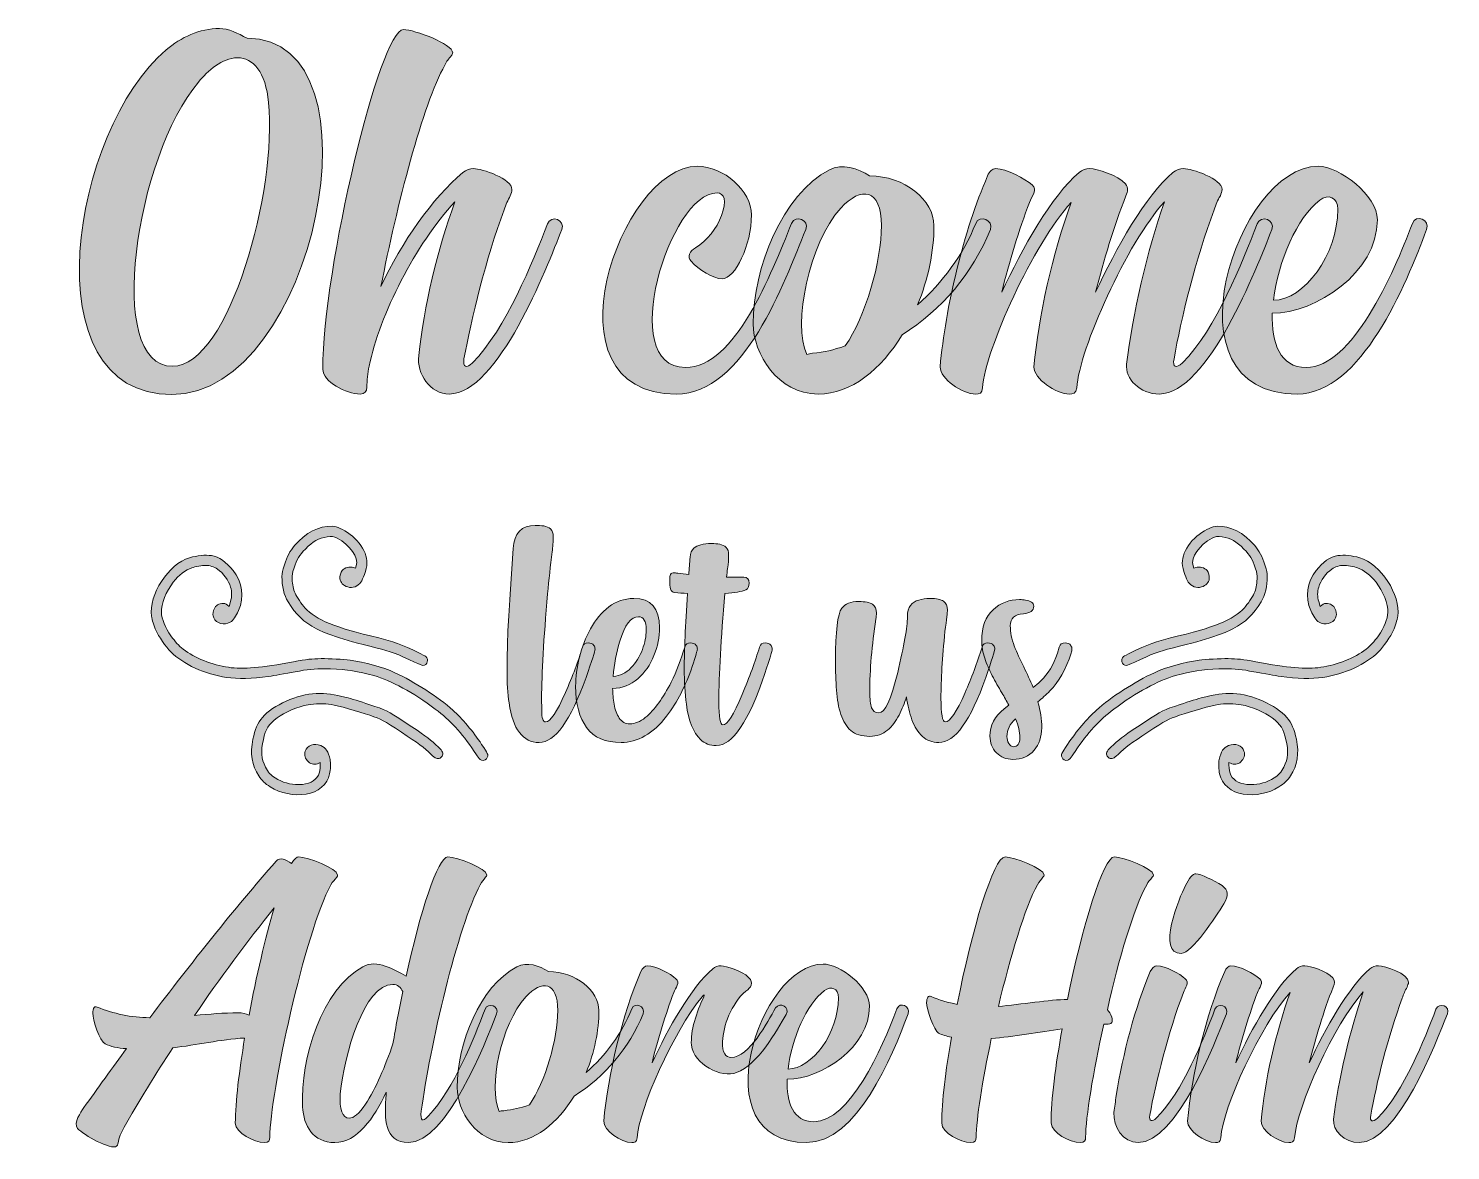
# Model space of a CAD drawing. Header units: inches. Extents: x -0.13 to 5.95, y -5.36 to -0.56.
import ezdxf

# ---------------------------------------------------------------- set-up
doc = ezdxf.new("R2010")
doc.units = ezdxf.units.IN
doc.header["$MEASUREMENT"] = 0
doc.layers.add('Layer 1', color=7, linetype='Continuous')

# ---------------------------------------------------------------- blocks, each defined once
blk = doc.blocks.new('block 3')
at = {"layer": 'Layer 1', "true_color": 0x398b42}
h = blk.add_hatch(color=97, dxfattribs=at)
h.dxf.hatch_style = 2
edge = h.paths.add_edge_path()
edge.add_spline(control_points=[(0.15, -4.7479), (0.1538, -4.7441), (0.1576, -4.7441), (0.1633, -4.746), (0.2315, -4.7744), (0.3111, -4.7915), (0.3869, -4.7915), (0.3869, -4.7915), (0.3888, -4.7915), (0.3888, -4.7915), (0.5669, -4.5565), (0.7488, -4.3272), (0.9289, -4.1225), (0.9459, -4.1035), (0.9705, -4.1149), (0.9952, -4.132), (1.0066, -4.113), (1.0179, -4.1035), (1.0255, -4.1035), (1.0634, -4.1035), (1.1923, -4.1528), (1.1923, -4.1812), (1.1923, -4.185), (1.1904, -4.1888), (1.1885, -4.1907), (1.179, -4.2021), (1.1714, -4.2097), (1.1638, -4.2229), (1.052, -4.4238), (0.9023, -5.1212), (0.9023, -5.3031), (0.9023, -5.3183), (0.8966, -5.3259), (0.8796, -5.3259), (0.8341, -5.3259), (0.7564, -5.2842), (0.7545, -5.2425), (0.7545, -5.1515), (0.7716, -5.0208), (0.7943, -4.8786), (0.6901, -4.8843), (0.5896, -4.9089), (0.4873, -4.9203), (0.4172, -5.0264), (0.3357, -5.1591), (0.2789, -5.2595), (0.2656, -5.2861), (0.2561, -5.3012), (0.2523, -5.3315), (0.2504, -5.3353), (0.2504, -5.3391), (0.2466, -5.341), (0.2239, -5.36), (0.1045, -5.2936), (0.0799, -5.2652), (0.0609, -5.2406), (0.0931, -5.197), (0.1064, -5.1761), (0.1614, -5.1003), (0.2334, -4.9999), (0.2883, -4.9241), (0.2504, -4.9222), (0.2201, -4.9146), (0.1974, -4.9033), (0.1746, -4.8938), (0.1443, -4.799), (0.1443, -4.7725), (0.1443, -4.763), (0.1462, -4.7535), (0.15, -4.7479)], knot_values=[0, 0, 0, 0, 1, 1, 1, 2, 2, 2, 3, 3, 3, 4, 4, 4, 5, 5, 5, 6, 6, 6, 7, 7, 7, 8, 8, 8, 9, 9, 9, 10, 10, 10, 11, 11, 11, 12, 12, 12, 13, 13, 13, 14, 14, 14, 15, 15, 15, 16, 16, 16, 17, 17, 17, 18, 18, 18, 19, 19, 19, 20, 20, 20, 21, 21, 21, 22, 22, 22, 23, 23, 23, 23], degree=3, periodic=1)
edge = h.paths.add_edge_path()
edge.add_spline(control_points=[(0.8133, -4.7801), (0.8436, -4.6171), (0.8834, -4.4484), (0.9213, -4.3215), (0.8057, -4.4655), (0.6882, -4.6228), (0.5802, -4.782), (0.6427, -4.7763), (0.7052, -4.7706), (0.7678, -4.7706), (0.7848, -4.7706), (0.8, -4.7744), (0.8133, -4.7801)], knot_values=[0, 0, 0, 0, 1, 1, 1, 2, 2, 2, 3, 3, 3, 4, 4, 4, 4], degree=3, periodic=1)
h = blk.add_hatch(color=97, dxfattribs=at)
h.dxf.hatch_style = 2
edge = h.paths.add_edge_path()
edge.add_spline(control_points=[(1.4007, -5.1098), (1.3477, -5.2235), (1.2738, -5.3259), (1.1809, -5.3259), (1.0862, -5.3259), (1.0464, -5.2538), (1.0426, -5.1724), (1.0331, -4.9677), (1.1241, -4.6683), (1.3003, -4.5735), (1.3609, -4.5394), (1.4329, -4.5868), (1.486, -4.6133), (1.5448, -4.3423), (1.6206, -4.1035), (1.6641, -4.1035), (1.702, -4.1035), (1.8309, -4.1528), (1.8309, -4.1812), (1.8309, -4.185), (1.829, -4.1888), (1.8252, -4.1907), (1.8176, -4.2021), (1.8082, -4.2097), (1.8025, -4.2229), (1.7077, -4.3935), (1.5846, -4.9241), (1.5504, -5.1913), (1.5448, -5.233), (1.5542, -5.2406), (1.5808, -5.2121), (1.6907, -5.0947), (1.7759, -4.8805), (1.8233, -4.7554), (1.8366, -4.7232), (1.884, -4.7422), (1.8726, -4.7744), (1.8233, -4.9014), (1.6585, -5.3259), (1.4955, -5.3259), (1.3894, -5.3259), (1.3931, -5.2141), (1.3988, -5.1401), (1.3988, -5.1307), (1.4007, -5.1212), (1.4007, -5.1098)], knot_values=[0, 0, 0, 0, 1, 1, 1, 2, 2, 2, 3, 3, 3, 4, 4, 4, 5, 5, 5, 6, 6, 6, 7, 7, 7, 8, 8, 8, 9, 9, 9, 10, 10, 10, 11, 11, 11, 12, 12, 12, 13, 13, 13, 14, 14, 14, 15, 15, 15, 15], degree=3, periodic=1)
edge = h.paths.add_edge_path()
edge.add_spline(control_points=[(1.2036, -5.1174), (1.198, -5.1818), (1.2131, -5.2216), (1.2415, -5.2216), (1.2605, -5.2216), (1.2851, -5.2027), (1.3117, -5.161), (1.3552, -5.0966), (1.3969, -4.9961), (1.4292, -4.9033), (1.4405, -4.8312), (1.4557, -4.7554), (1.4708, -4.6796), (1.4633, -4.6626), (1.4481, -4.6493), (1.4292, -4.6493), (1.3041, -4.6493), (1.2207, -4.9506), (1.2036, -5.1174)], knot_values=[0, 0, 0, 0, 1, 1, 1, 2, 2, 2, 3, 3, 3, 4, 4, 4, 5, 5, 5, 6, 6, 6, 6], degree=3, periodic=1)
h = blk.add_hatch(color=97, dxfattribs=at)
h.dxf.hatch_style = 2
edge = h.paths.add_edge_path()
edge.add_spline(control_points=[(3.8187, -4.8748), (3.7979, -4.871), (3.7789, -4.8654), (3.7638, -4.8578), (3.7429, -4.8483), (3.7126, -4.7535), (3.7126, -4.727), (3.7126, -4.7175), (3.7145, -4.7081), (3.7183, -4.7043), (3.7221, -4.6986), (3.7259, -4.6986), (3.7315, -4.7005), (3.7656, -4.7157), (3.8054, -4.727), (3.8433, -4.7346), (3.9059, -4.4181), (3.9987, -4.1035), (4.048, -4.1035), (4.0859, -4.1035), (4.2148, -4.1528), (4.2148, -4.1812), (4.2148, -4.185), (4.2129, -4.1888), (4.2091, -4.1907), (4.2015, -4.2021), (4.1939, -4.2097), (4.1864, -4.2229), (4.1333, -4.3196), (4.0708, -4.5299), (4.0196, -4.7441), (4.1143, -4.7346), (4.2413, -4.7138), (4.3152, -4.7138), (4.3777, -4.4049), (4.4687, -4.1035), (4.5161, -4.1035), (4.554, -4.1035), (4.6829, -4.1528), (4.6829, -4.1812), (4.6829, -4.185), (4.681, -4.1888), (4.6772, -4.1907), (4.6696, -4.2021), (4.6601, -4.2097), (4.6544, -4.2229), (4.5995, -4.3215), (4.535, -4.5394), (4.4858, -4.7573), (4.4933, -4.7649), (4.5009, -4.7763), (4.5047, -4.7896), (4.5104, -4.8104), (4.5066, -4.8199), (4.4801, -4.8199), (4.4782, -4.8199), (4.4744, -4.8199), (4.4706, -4.8199), (4.4251, -5.0245), (4.3929, -5.2197), (4.3929, -5.3031), (4.3929, -5.3183), (4.3872, -5.3259), (4.3702, -5.3259), (4.3247, -5.3259), (4.247, -5.2842), (4.2451, -5.2425), (4.2451, -5.1439), (4.264, -4.9961), (4.2925, -4.8388), (4.1977, -4.854), (4.0802, -4.8729), (3.9893, -4.8805), (3.9514, -5.0624), (3.9248, -5.2273), (3.9248, -5.3031), (3.9248, -5.3183), (3.9191, -5.3259), (3.9021, -5.3259), (3.8566, -5.3259), (3.7789, -5.2842), (3.777, -5.2425), (3.777, -5.1515), (3.7941, -5.017), (3.8187, -4.8748)], knot_values=[0, 0, 0, 0, 1, 1, 1, 2, 2, 2, 3, 3, 3, 4, 4, 4, 5, 5, 5, 6, 6, 6, 7, 7, 7, 8, 8, 8, 9, 9, 9, 10, 10, 10, 11, 11, 11, 12, 12, 12, 13, 13, 13, 14, 14, 14, 15, 15, 15, 16, 16, 16, 17, 17, 17, 18, 18, 18, 19, 19, 19, 20, 20, 20, 21, 21, 21, 22, 22, 22, 23, 23, 23, 24, 24, 24, 25, 25, 25, 26, 26, 26, 27, 27, 27, 28, 28, 28, 28], degree=3, periodic=1)
h = blk.add_hatch(color=97, dxfattribs=at)
h.dxf.hatch_style = 2
edge = h.paths.add_edge_path()
edge.add_spline(control_points=[(4.5237, -5.125), (4.5521, -4.9468), (4.6051, -4.7441), (4.6696, -4.5944), (4.6772, -4.5792), (4.6866, -4.5697), (4.698, -4.5697), (4.734, -4.5697), (4.7965, -4.6038), (4.8193, -4.6247), (4.8401, -4.6398), (4.8174, -4.6645), (4.8117, -4.6834), (4.7473, -4.8502), (4.6923, -5.07), (4.6677, -5.2084), (4.662, -5.2368), (4.679, -5.2368), (4.6942, -5.2216), (4.8098, -5.106), (4.897, -4.8843), (4.9463, -4.7554), (4.9595, -4.7232), (5.0069, -4.7422), (4.9955, -4.7744), (4.9463, -4.9014), (4.7814, -5.3259), (4.6184, -5.3259), (4.5521, -5.3259), (4.5085, -5.2576), (4.5142, -5.197), (4.518, -5.1724), (4.5199, -5.1496), (4.5237, -5.125)], knot_values=[0, 0, 0, 0, 1, 1, 1, 2, 2, 2, 3, 3, 3, 4, 4, 4, 5, 5, 5, 6, 6, 6, 7, 7, 7, 8, 8, 8, 9, 9, 9, 10, 10, 10, 11, 11, 11, 11], degree=3, periodic=1)
edge = h.paths.add_edge_path()
edge.add_spline(control_points=[(4.8648, -4.1756), (4.8856, -4.1775), (4.9406, -4.2021), (4.9766, -4.2267), (5.005, -4.2457), (5.005, -4.2703), (4.9841, -4.3044), (4.95, -4.3613), (4.8477, -4.5148), (4.8022, -4.5167), (4.6942, -4.5205), (4.7946, -4.2741), (4.8193, -4.2286), (4.8363, -4.1945), (4.8515, -4.1756), (4.8648, -4.1756)], knot_values=[0, 0, 0, 0, 1, 1, 1, 2, 2, 2, 3, 3, 3, 4, 4, 4, 5, 5, 5, 5], degree=3, periodic=1)
h = blk.add_hatch(color=97, dxfattribs=at)
h.dxf.hatch_style = 2
edge = h.paths.add_edge_path()
edge.add_spline(control_points=[(2.0943, -4.5944), (2.2118, -4.5944), (2.3103, -4.6759), (2.3103, -4.7611), (2.3103, -4.8464), (2.2914, -4.9412), (2.2554, -5.0264), (2.3388, -4.9525), (2.4089, -4.8597), (2.4506, -4.7535), (2.4638, -4.7232), (2.5112, -4.7422), (2.4998, -4.7744), (2.4392, -4.9222), (2.3369, -5.0435), (2.2042, -5.1269), (2.1341, -5.2425), (2.0336, -5.3259), (1.9218, -5.3259), (1.7854, -5.3259), (1.7039, -5.1894), (1.7039, -5.0909), (1.7039, -4.9033), (1.8006, -4.6569), (1.9597, -4.5735), (2.0014, -4.5527), (2.0564, -4.5678), (2.0943, -4.5944)], knot_values=[0, 0, 0, 0, 1, 1, 1, 2, 2, 2, 3, 3, 3, 4, 4, 4, 5, 5, 5, 6, 6, 6, 7, 7, 7, 8, 8, 8, 9, 9, 9, 9], degree=3, periodic=1)
edge = h.paths.add_edge_path()
edge.add_spline(control_points=[(1.9029, -5.1894), (1.9446, -5.1856), (1.9711, -5.178), (2.0128, -5.1648), (2.081, -5.0662), (2.1341, -4.8824), (2.1341, -4.7611), (2.1341, -4.6361), (2.0659, -4.6285), (1.9976, -4.7024), (1.8896, -4.8218), (1.8366, -5.0909), (1.8839, -5.1932), (1.8896, -5.1913), (1.8953, -5.1894), (1.9029, -5.1894)], knot_values=[0, 0, 0, 0, 1, 1, 1, 2, 2, 2, 3, 3, 3, 4, 4, 4, 5, 5, 5, 5], degree=3, periodic=1)
h = blk.add_hatch(color=97, dxfattribs=at)
h.dxf.hatch_style = 2
edge = h.paths.add_edge_path()
edge.add_spline(control_points=[(3.2692, -4.5622), (3.3412, -4.5622), (3.4682, -4.6588), (3.4682, -4.7422), (3.4682, -4.9184), (3.2616, -5.0549), (3.1157, -5.0549), (3.1119, -5.1553), (3.1422, -5.2368), (3.2294, -5.2368), (3.3829, -5.2368), (3.5212, -4.926), (3.5857, -4.7535), (3.597, -4.7213), (3.6463, -4.7422), (3.633, -4.7744), (3.5648, -4.9601), (3.4132, -5.3259), (3.1991, -5.3259), (2.7424, -5.3259), (2.9982, -4.5622), (3.2692, -4.5622)], knot_values=[0, 0, 0, 0, 1, 1, 1, 2, 2, 2, 3, 3, 3, 4, 4, 4, 5, 5, 5, 6, 6, 6, 7, 7, 7, 7], degree=3, periodic=1)
edge = h.paths.add_edge_path()
edge.add_spline(control_points=[(3.1195, -5.0113), (3.2218, -5.0113), (3.3355, -4.8578), (3.3355, -4.7062), (3.3355, -4.6664), (3.3033, -4.6531), (3.2749, -4.6759), (3.1991, -4.7327), (3.1346, -4.8824), (3.1195, -5.0113)], knot_values=[0, 0, 0, 0, 1, 1, 1, 2, 2, 2, 3, 3, 3, 3], degree=3, periodic=1)
h = blk.add_hatch(color=97, dxfattribs=at)
h.dxf.hatch_style = 2
edge = h.paths.add_edge_path()
edge.add_spline(control_points=[(2.4903, -4.5944), (2.496, -4.5792), (2.5074, -4.5697), (2.5169, -4.5697), (2.5548, -4.5697), (2.6173, -4.6038), (2.6401, -4.6247), (2.659, -4.6398), (2.6382, -4.6645), (2.6306, -4.6834), (2.5965, -4.7744), (2.5624, -4.8824), (2.5377, -4.9847), (2.6059, -4.8388), (2.7064, -4.6588), (2.7973, -4.583), (2.8068, -4.5735), (2.8201, -4.5697), (2.8333, -4.5697), (2.8542, -4.5697), (2.9224, -4.5906), (2.9508, -4.619), (2.9755, -4.6436), (2.9603, -4.6626), (2.9395, -4.6777), (2.875, -4.7327), (2.8428, -4.8275), (2.839, -4.8938), (2.8371, -4.9412), (2.8542, -4.962), (2.875, -4.962), (2.9546, -4.962), (3.0304, -4.8104), (3.0664, -4.7498), (3.0854, -4.7213), (3.129, -4.7479), (3.1119, -4.7782), (3.0702, -4.8464), (2.9906, -4.9942), (2.8997, -5.0264), (2.8352, -5.0511), (2.7159, -4.9923), (2.7064, -4.9089), (2.7007, -4.8521), (2.7291, -4.763), (2.7575, -4.7062), (2.7651, -4.6891), (2.7594, -4.6929), (2.7519, -4.7024), (2.6287, -4.8502), (2.4828, -5.1818), (2.4733, -5.305), (2.4733, -5.324), (2.4619, -5.3259), (2.4505, -5.3259), (2.4051, -5.3259), (2.3312, -5.2747), (2.3312, -5.2349), (2.3482, -5.0359), (2.4108, -4.7763), (2.4903, -4.5944)], knot_values=[0, 0, 0, 0, 1, 1, 1, 2, 2, 2, 3, 3, 3, 4, 4, 4, 5, 5, 5, 6, 6, 6, 7, 7, 7, 8, 8, 8, 9, 9, 9, 10, 10, 10, 11, 11, 11, 12, 12, 12, 13, 13, 13, 14, 14, 14, 15, 15, 15, 16, 16, 16, 17, 17, 17, 18, 18, 18, 19, 19, 19, 20, 20, 20, 20], degree=3, periodic=1)
h = blk.add_hatch(color=97, dxfattribs=at)
h.dxf.hatch_style = 2
edge = h.paths.add_edge_path()
edge.add_spline(control_points=[(4.9879, -4.5944), (4.9936, -4.5792), (5.005, -4.5697), (5.0144, -4.5697), (5.0524, -4.5697), (5.113, -4.6038), (5.1376, -4.6247), (5.1566, -4.6398), (5.1357, -4.6645), (5.1282, -4.6834), (5.094, -4.7744), (5.0599, -4.8824), (5.0353, -4.9847), (5.1035, -4.8388), (5.204, -4.6588), (5.2949, -4.583), (5.3044, -4.5735), (5.3177, -4.5697), (5.3309, -4.5697), (5.3537, -4.5697), (5.4257, -4.5925), (5.4503, -4.6209), (5.4617, -4.6361), (5.4579, -4.6455), (5.4522, -4.6607), (5.4105, -4.7649), (5.3783, -4.8767), (5.3499, -4.9847), (5.4181, -4.8388), (5.5185, -4.6588), (5.6095, -4.583), (5.6209, -4.5735), (5.6322, -4.5697), (5.6455, -4.5697), (5.6739, -4.5697), (5.7744, -4.6038), (5.7744, -4.6398), (5.7744, -4.6474), (5.7706, -4.6531), (5.7687, -4.6607), (5.7592, -4.6759), (5.7535, -4.691), (5.7478, -4.7081), (5.6872, -4.871), (5.636, -5.0757), (5.6133, -5.2084), (5.6076, -5.2368), (5.6209, -5.2406), (5.6417, -5.2216), (5.7554, -5.106), (5.8426, -4.8843), (5.8919, -4.7554), (5.9051, -4.7232), (5.9544, -4.7422), (5.9411, -4.7744), (5.8919, -4.9014), (5.727, -5.3259), (5.564, -5.3259), (5.4996, -5.3259), (5.4484, -5.2747), (5.4541, -5.2254), (5.4731, -5.0643), (5.5242, -4.8407), (5.5811, -4.6815), (5.456, -4.818), (5.2949, -5.1761), (5.2873, -5.305), (5.2854, -5.324), (5.2741, -5.3259), (5.2627, -5.3259), (5.2172, -5.3259), (5.1433, -5.2747), (5.1433, -5.2349), (5.1585, -5.0662), (5.2059, -4.854), (5.2684, -4.6834), (5.1414, -4.8218), (4.9803, -5.1761), (4.9709, -5.305), (4.9709, -5.324), (4.9595, -5.3259), (4.9481, -5.3259), (4.9026, -5.3259), (4.8287, -5.2747), (4.8287, -5.2349), (4.8458, -5.0359), (4.9083, -4.7763), (4.9879, -4.5944)], knot_values=[0, 0, 0, 0, 1, 1, 1, 2, 2, 2, 3, 3, 3, 4, 4, 4, 5, 5, 5, 6, 6, 6, 7, 7, 7, 8, 8, 8, 9, 9, 9, 10, 10, 10, 11, 11, 11, 12, 12, 12, 13, 13, 13, 14, 14, 14, 15, 15, 15, 16, 16, 16, 17, 17, 17, 18, 18, 18, 19, 19, 19, 20, 20, 20, 21, 21, 21, 22, 22, 22, 23, 23, 23, 24, 24, 24, 25, 25, 25, 26, 26, 26, 27, 27, 27, 28, 28, 28, 29, 29, 29, 29], degree=3, periodic=1)
at = {"layer": 'Layer 1', "lineweight": 0}
for points, knots in [([(0.15, -4.7479), (0.1538, -4.7441), (0.1576, -4.7441), (0.1633, -4.746), (0.2315, -4.7744), (0.3111, -4.7915), (0.3869, -4.7915), (0.3869, -4.7915), (0.3888, -4.7915), (0.3888, -4.7915), (0.5669, -4.5565), (0.7488, -4.3272), (0.9289, -4.1225), (0.9459, -4.1035), (0.9705, -4.1149), (0.9952, -4.132), (1.0066, -4.113), (1.0179, -4.1035), (1.0255, -4.1035), (1.0634, -4.1035), (1.1923, -4.1528), (1.1923, -4.1812), (1.1923, -4.185), (1.1904, -4.1888), (1.1885, -4.1907), (1.179, -4.2021), (1.1714, -4.2097), (1.1638, -4.2229), (1.052, -4.4238), (0.9023, -5.1212), (0.9023, -5.3031), (0.9023, -5.3183), (0.8966, -5.3259), (0.8796, -5.3259), (0.8341, -5.3259), (0.7564, -5.2842), (0.7545, -5.2425), (0.7545, -5.1515), (0.7716, -5.0208), (0.7943, -4.8786), (0.6901, -4.8843), (0.5896, -4.9089), (0.4873, -4.9203), (0.4172, -5.0264), (0.3357, -5.1591), (0.2789, -5.2595), (0.2656, -5.2861), (0.2561, -5.3012), (0.2523, -5.3315), (0.2504, -5.3353), (0.2504, -5.3391), (0.2466, -5.341), (0.2239, -5.36), (0.1045, -5.2936), (0.0799, -5.2652), (0.0609, -5.2406), (0.0931, -5.197), (0.1064, -5.1761), (0.1614, -5.1003), (0.2334, -4.9999), (0.2883, -4.9241), (0.2504, -4.9222), (0.2201, -4.9146), (0.1974, -4.9033), (0.1746, -4.8938), (0.1443, -4.799), (0.1443, -4.7725), (0.1443, -4.763), (0.1462, -4.7535), (0.15, -4.7479)], [0, 0, 0, 0, 1, 1, 1, 2, 2, 2, 3, 3, 3, 4, 4, 4, 5, 5, 5, 6, 6, 6, 7, 7, 7, 8, 8, 8, 9, 9, 9, 10, 10, 10, 11, 11, 11, 12, 12, 12, 13, 13, 13, 14, 14, 14, 15, 15, 15, 16, 16, 16, 17, 17, 17, 18, 18, 18, 19, 19, 19, 20, 20, 20, 21, 21, 21, 22, 22, 22, 23, 23, 23, 23]), ([(1.4007, -5.1098), (1.3477, -5.2235), (1.2738, -5.3259), (1.1809, -5.3259), (1.0862, -5.3259), (1.0464, -5.2538), (1.0426, -5.1724), (1.0331, -4.9677), (1.1241, -4.6683), (1.3003, -4.5735), (1.3609, -4.5394), (1.4329, -4.5868), (1.486, -4.6133), (1.5448, -4.3423), (1.6206, -4.1035), (1.6641, -4.1035), (1.702, -4.1035), (1.8309, -4.1528), (1.8309, -4.1812), (1.8309, -4.185), (1.829, -4.1888), (1.8252, -4.1907), (1.8176, -4.2021), (1.8082, -4.2097), (1.8025, -4.2229), (1.7077, -4.3935), (1.5846, -4.9241), (1.5504, -5.1913), (1.5448, -5.233), (1.5542, -5.2406), (1.5808, -5.2121), (1.6907, -5.0947), (1.7759, -4.8805), (1.8233, -4.7554), (1.8366, -4.7232), (1.884, -4.7422), (1.8726, -4.7744), (1.8233, -4.9014), (1.6585, -5.3259), (1.4955, -5.3259), (1.3894, -5.3259), (1.3931, -5.2141), (1.3988, -5.1401), (1.3988, -5.1307), (1.4007, -5.1212), (1.4007, -5.1098)], [0, 0, 0, 0, 1, 1, 1, 2, 2, 2, 3, 3, 3, 4, 4, 4, 5, 5, 5, 6, 6, 6, 7, 7, 7, 8, 8, 8, 9, 9, 9, 10, 10, 10, 11, 11, 11, 12, 12, 12, 13, 13, 13, 14, 14, 14, 15, 15, 15, 15]), ([(3.8187, -4.8748), (3.7979, -4.871), (3.7789, -4.8654), (3.7638, -4.8578), (3.7429, -4.8483), (3.7126, -4.7535), (3.7126, -4.727), (3.7126, -4.7175), (3.7145, -4.7081), (3.7183, -4.7043), (3.7221, -4.6986), (3.7259, -4.6986), (3.7315, -4.7005), (3.7656, -4.7157), (3.8054, -4.727), (3.8433, -4.7346), (3.9059, -4.4181), (3.9987, -4.1035), (4.048, -4.1035), (4.0859, -4.1035), (4.2148, -4.1528), (4.2148, -4.1812), (4.2148, -4.185), (4.2129, -4.1888), (4.2091, -4.1907), (4.2015, -4.2021), (4.1939, -4.2097), (4.1864, -4.2229), (4.1333, -4.3196), (4.0708, -4.5299), (4.0196, -4.7441), (4.1143, -4.7346), (4.2413, -4.7138), (4.3152, -4.7138), (4.3777, -4.4049), (4.4687, -4.1035), (4.5161, -4.1035), (4.554, -4.1035), (4.6829, -4.1528), (4.6829, -4.1812), (4.6829, -4.185), (4.681, -4.1888), (4.6772, -4.1907), (4.6696, -4.2021), (4.6601, -4.2097), (4.6544, -4.2229), (4.5995, -4.3215), (4.535, -4.5394), (4.4858, -4.7573), (4.4933, -4.7649), (4.5009, -4.7763), (4.5047, -4.7896), (4.5104, -4.8104), (4.5066, -4.8199), (4.4801, -4.8199), (4.4782, -4.8199), (4.4744, -4.8199), (4.4706, -4.8199), (4.4251, -5.0245), (4.3929, -5.2197), (4.3929, -5.3031), (4.3929, -5.3183), (4.3872, -5.3259), (4.3702, -5.3259), (4.3247, -5.3259), (4.247, -5.2842), (4.2451, -5.2425), (4.2451, -5.1439), (4.264, -4.9961), (4.2925, -4.8388), (4.1977, -4.854), (4.0802, -4.8729), (3.9893, -4.8805), (3.9514, -5.0624), (3.9248, -5.2273), (3.9248, -5.3031), (3.9248, -5.3183), (3.9191, -5.3259), (3.9021, -5.3259), (3.8566, -5.3259), (3.7789, -5.2842), (3.777, -5.2425), (3.777, -5.1515), (3.7941, -5.017), (3.8187, -4.8748)], [0, 0, 0, 0, 1, 1, 1, 2, 2, 2, 3, 3, 3, 4, 4, 4, 5, 5, 5, 6, 6, 6, 7, 7, 7, 8, 8, 8, 9, 9, 9, 10, 10, 10, 11, 11, 11, 12, 12, 12, 13, 13, 13, 14, 14, 14, 15, 15, 15, 16, 16, 16, 17, 17, 17, 18, 18, 18, 19, 19, 19, 20, 20, 20, 21, 21, 21, 22, 22, 22, 23, 23, 23, 24, 24, 24, 25, 25, 25, 26, 26, 26, 27, 27, 27, 28, 28, 28, 28]), ([(4.8648, -4.1756), (4.8856, -4.1775), (4.9406, -4.2021), (4.9766, -4.2267), (5.005, -4.2457), (5.005, -4.2703), (4.9841, -4.3044), (4.95, -4.3613), (4.8477, -4.5148), (4.8022, -4.5167), (4.6942, -4.5205), (4.7946, -4.2741), (4.8193, -4.2286), (4.8363, -4.1945), (4.8515, -4.1756), (4.8648, -4.1756)], [0, 0, 0, 0, 1, 1, 1, 2, 2, 2, 3, 3, 3, 4, 4, 4, 5, 5, 5, 5]), ([(0.8133, -4.7801), (0.8436, -4.6171), (0.8834, -4.4484), (0.9213, -4.3215), (0.8057, -4.4655), (0.6882, -4.6228), (0.5802, -4.782), (0.6427, -4.7763), (0.7052, -4.7706), (0.7678, -4.7706), (0.7848, -4.7706), (0.8, -4.7744), (0.8133, -4.7801)], [0, 0, 0, 0, 1, 1, 1, 2, 2, 2, 3, 3, 3, 4, 4, 4, 4]), ([(2.0943, -4.5944), (2.2118, -4.5944), (2.3103, -4.6759), (2.3103, -4.7611), (2.3103, -4.8464), (2.2914, -4.9412), (2.2554, -5.0264), (2.3388, -4.9525), (2.4089, -4.8597), (2.4506, -4.7535), (2.4638, -4.7232), (2.5112, -4.7422), (2.4998, -4.7744), (2.4392, -4.9222), (2.3369, -5.0435), (2.2042, -5.1269), (2.1341, -5.2425), (2.0336, -5.3259), (1.9218, -5.3259), (1.7854, -5.3259), (1.7039, -5.1894), (1.7039, -5.0909), (1.7039, -4.9033), (1.8006, -4.6569), (1.9597, -4.5735), (2.0014, -4.5527), (2.0564, -4.5678), (2.0943, -4.5944)], [0, 0, 0, 0, 1, 1, 1, 2, 2, 2, 3, 3, 3, 4, 4, 4, 5, 5, 5, 6, 6, 6, 7, 7, 7, 8, 8, 8, 9, 9, 9, 9]), ([(3.2692, -4.5622), (3.3412, -4.5622), (3.4682, -4.6588), (3.4682, -4.7422), (3.4682, -4.9184), (3.2616, -5.0549), (3.1157, -5.0549), (3.1119, -5.1553), (3.1422, -5.2368), (3.2294, -5.2368), (3.3829, -5.2368), (3.5212, -4.926), (3.5857, -4.7535), (3.597, -4.7213), (3.6463, -4.7422), (3.633, -4.7744), (3.5648, -4.9601), (3.4132, -5.3259), (3.1991, -5.3259), (2.7424, -5.3259), (2.9982, -4.5622), (3.2692, -4.5622)], [0, 0, 0, 0, 1, 1, 1, 2, 2, 2, 3, 3, 3, 4, 4, 4, 5, 5, 5, 6, 6, 6, 7, 7, 7, 7]), ([(2.4903, -4.5944), (2.496, -4.5792), (2.5074, -4.5697), (2.5169, -4.5697), (2.5548, -4.5697), (2.6173, -4.6038), (2.6401, -4.6247), (2.659, -4.6398), (2.6382, -4.6645), (2.6306, -4.6834), (2.5965, -4.7744), (2.5624, -4.8824), (2.5377, -4.9847), (2.6059, -4.8388), (2.7064, -4.6588), (2.7973, -4.583), (2.8068, -4.5735), (2.8201, -4.5697), (2.8333, -4.5697), (2.8542, -4.5697), (2.9224, -4.5906), (2.9508, -4.619), (2.9755, -4.6436), (2.9603, -4.6626), (2.9395, -4.6777), (2.875, -4.7327), (2.8428, -4.8275), (2.839, -4.8938), (2.8371, -4.9412), (2.8542, -4.962), (2.875, -4.962), (2.9546, -4.962), (3.0304, -4.8104), (3.0664, -4.7498), (3.0854, -4.7213), (3.129, -4.7479), (3.1119, -4.7782), (3.0702, -4.8464), (2.9906, -4.9942), (2.8997, -5.0264), (2.8352, -5.0511), (2.7159, -4.9923), (2.7064, -4.9089), (2.7007, -4.8521), (2.7291, -4.763), (2.7575, -4.7062), (2.7651, -4.6891), (2.7594, -4.6929), (2.7519, -4.7024), (2.6287, -4.8502), (2.4828, -5.1818), (2.4733, -5.305), (2.4733, -5.324), (2.4619, -5.3259), (2.4505, -5.3259), (2.4051, -5.3259), (2.3312, -5.2747), (2.3312, -5.2349), (2.3482, -5.0359), (2.4108, -4.7763), (2.4903, -4.5944)], [0, 0, 0, 0, 1, 1, 1, 2, 2, 2, 3, 3, 3, 4, 4, 4, 5, 5, 5, 6, 6, 6, 7, 7, 7, 8, 8, 8, 9, 9, 9, 10, 10, 10, 11, 11, 11, 12, 12, 12, 13, 13, 13, 14, 14, 14, 15, 15, 15, 16, 16, 16, 17, 17, 17, 18, 18, 18, 19, 19, 19, 20, 20, 20, 20]), ([(4.5237, -5.125), (4.5521, -4.9468), (4.6051, -4.7441), (4.6696, -4.5944), (4.6772, -4.5792), (4.6866, -4.5697), (4.698, -4.5697), (4.734, -4.5697), (4.7965, -4.6038), (4.8193, -4.6247), (4.8401, -4.6398), (4.8174, -4.6645), (4.8117, -4.6834), (4.7473, -4.8502), (4.6923, -5.07), (4.6677, -5.2084), (4.662, -5.2368), (4.679, -5.2368), (4.6942, -5.2216), (4.8098, -5.106), (4.897, -4.8843), (4.9463, -4.7554), (4.9595, -4.7232), (5.0069, -4.7422), (4.9955, -4.7744), (4.9463, -4.9014), (4.7814, -5.3259), (4.6184, -5.3259), (4.5521, -5.3259), (4.5085, -5.2576), (4.5142, -5.197), (4.518, -5.1724), (4.5199, -5.1496), (4.5237, -5.125)], [0, 0, 0, 0, 1, 1, 1, 2, 2, 2, 3, 3, 3, 4, 4, 4, 5, 5, 5, 6, 6, 6, 7, 7, 7, 8, 8, 8, 9, 9, 9, 10, 10, 10, 11, 11, 11, 11]), ([(4.9879, -4.5944), (4.9936, -4.5792), (5.005, -4.5697), (5.0144, -4.5697), (5.0524, -4.5697), (5.113, -4.6038), (5.1376, -4.6247), (5.1566, -4.6398), (5.1357, -4.6645), (5.1282, -4.6834), (5.094, -4.7744), (5.0599, -4.8824), (5.0353, -4.9847), (5.1035, -4.8388), (5.204, -4.6588), (5.2949, -4.583), (5.3044, -4.5735), (5.3177, -4.5697), (5.3309, -4.5697), (5.3537, -4.5697), (5.4257, -4.5925), (5.4503, -4.6209), (5.4617, -4.6361), (5.4579, -4.6455), (5.4522, -4.6607), (5.4105, -4.7649), (5.3783, -4.8767), (5.3499, -4.9847), (5.4181, -4.8388), (5.5185, -4.6588), (5.6095, -4.583), (5.6209, -4.5735), (5.6322, -4.5697), (5.6455, -4.5697), (5.6739, -4.5697), (5.7744, -4.6038), (5.7744, -4.6398), (5.7744, -4.6474), (5.7706, -4.6531), (5.7687, -4.6607), (5.7592, -4.6759), (5.7535, -4.691), (5.7478, -4.7081), (5.6872, -4.871), (5.636, -5.0757), (5.6133, -5.2084), (5.6076, -5.2368), (5.6209, -5.2406), (5.6417, -5.2216), (5.7554, -5.106), (5.8426, -4.8843), (5.8919, -4.7554), (5.9051, -4.7232), (5.9544, -4.7422), (5.9411, -4.7744), (5.8919, -4.9014), (5.727, -5.3259), (5.564, -5.3259), (5.4996, -5.3259), (5.4484, -5.2747), (5.4541, -5.2254), (5.4731, -5.0643), (5.5242, -4.8407), (5.5811, -4.6815), (5.456, -4.818), (5.2949, -5.1761), (5.2873, -5.305), (5.2854, -5.324), (5.2741, -5.3259), (5.2627, -5.3259), (5.2172, -5.3259), (5.1433, -5.2747), (5.1433, -5.2349), (5.1585, -5.0662), (5.2059, -4.854), (5.2684, -4.6834), (5.1414, -4.8218), (4.9803, -5.1761), (4.9709, -5.305), (4.9709, -5.324), (4.9595, -5.3259), (4.9481, -5.3259), (4.9026, -5.3259), (4.8287, -5.2747), (4.8287, -5.2349), (4.8458, -5.0359), (4.9083, -4.7763), (4.9879, -4.5944)], [0, 0, 0, 0, 1, 1, 1, 2, 2, 2, 3, 3, 3, 4, 4, 4, 5, 5, 5, 6, 6, 6, 7, 7, 7, 8, 8, 8, 9, 9, 9, 10, 10, 10, 11, 11, 11, 12, 12, 12, 13, 13, 13, 14, 14, 14, 15, 15, 15, 16, 16, 16, 17, 17, 17, 18, 18, 18, 19, 19, 19, 20, 20, 20, 21, 21, 21, 22, 22, 22, 23, 23, 23, 24, 24, 24, 25, 25, 25, 26, 26, 26, 27, 27, 27, 28, 28, 28, 29, 29, 29, 29]), ([(1.2036, -5.1174), (1.198, -5.1818), (1.2131, -5.2216), (1.2415, -5.2216), (1.2605, -5.2216), (1.2851, -5.2027), (1.3117, -5.161), (1.3552, -5.0966), (1.3969, -4.9961), (1.4292, -4.9033), (1.4405, -4.8312), (1.4557, -4.7554), (1.4708, -4.6796), (1.4633, -4.6626), (1.4481, -4.6493), (1.4292, -4.6493), (1.3041, -4.6493), (1.2207, -4.9506), (1.2036, -5.1174)], [0, 0, 0, 0, 1, 1, 1, 2, 2, 2, 3, 3, 3, 4, 4, 4, 5, 5, 5, 6, 6, 6, 6]), ([(1.9029, -5.1894), (1.9446, -5.1856), (1.9711, -5.178), (2.0128, -5.1648), (2.081, -5.0662), (2.1341, -4.8824), (2.1341, -4.7611), (2.1341, -4.6361), (2.0659, -4.6285), (1.9976, -4.7024), (1.8896, -4.8218), (1.8366, -5.0909), (1.8839, -5.1932), (1.8896, -5.1913), (1.8953, -5.1894), (1.9029, -5.1894)], [0, 0, 0, 0, 1, 1, 1, 2, 2, 2, 3, 3, 3, 4, 4, 4, 5, 5, 5, 5]), ([(3.1195, -5.0113), (3.2218, -5.0113), (3.3355, -4.8578), (3.3355, -4.7062), (3.3355, -4.6664), (3.3033, -4.6531), (3.2749, -4.6759), (3.1991, -4.7327), (3.1346, -4.8824), (3.1195, -5.0113)], [0, 0, 0, 0, 1, 1, 1, 2, 2, 2, 3, 3, 3, 3])]:
    blk.add_open_spline(points, degree=3, knots=knots, dxfattribs=at)
blk = doc.blocks.new('block 4')
at = {"layer": 'Layer 1', "true_color": 0x398b42}
h = blk.add_hatch(color=97, dxfattribs=at)
h.dxf.hatch_style = 2
edge = h.paths.add_edge_path()
edge.add_spline(control_points=[(0.6863, -0.5597), (0.725, -0.5597), (0.7661, -0.5815), (0.8048, -0.6008), (1.4042, -0.6008), (1.0948, -2.126), (0.4833, -2.126), (-0.1307, -2.126), (0.0555, -0.99), (0.4591, -0.6516), (0.522, -0.5984), (0.6017, -0.5597), (0.6863, -0.5597)], knot_values=[0, 0, 0, 0, 1, 1, 1, 2, 2, 2, 3, 3, 3, 4, 4, 4, 4], degree=3, periodic=1)
edge = h.paths.add_edge_path()
edge.add_spline(control_points=[(0.8966, -0.8764), (0.8845, -0.7458), (0.8313, -0.6854), (0.7637, -0.6854), (0.6984, -0.6854), (0.6356, -0.741), (0.5969, -0.7893), (0.3286, -1.106), (0.1932, -2.0051), (0.4857, -2.0051), (0.7298, -2.0051), (0.9353, -1.2438), (0.8966, -0.8764)], knot_values=[0, 0, 0, 0, 1, 1, 1, 2, 2, 2, 3, 3, 3, 4, 4, 4, 4], degree=3, periodic=1)
h = blk.add_hatch(color=97, dxfattribs=at)
h.dxf.hatch_style = 2
edge = h.paths.add_edge_path()
edge.add_spline(control_points=[(1.6942, -1.3018), (1.525, -1.483), (1.3728, -1.7828), (1.3268, -2.0051), (1.322, -2.0341), (1.3172, -2.0656), (1.3172, -2.0946), (1.3172, -2.1139), (1.3099, -2.1236), (1.2882, -2.1236), (1.2301, -2.1236), (1.1286, -2.0704), (1.1286, -2.0172), (1.1286, -1.5918), (1.3728, -0.5646), (1.4743, -0.5646), (1.5226, -0.5646), (1.6846, -0.6274), (1.6846, -0.6637), (1.6846, -0.6685), (1.6821, -0.6733), (1.6797, -0.6757), (1.6676, -0.6902), (1.658, -0.6999), (1.6507, -0.7168), (1.5565, -0.8836), (1.4453, -1.3187), (1.3776, -1.6643), (1.467, -1.4734), (1.5975, -1.2848), (1.7281, -1.1761), (1.7426, -1.164), (1.7571, -1.1592), (1.774, -1.1592), (1.8102, -1.1592), (1.9384, -1.2027), (1.9384, -1.2486), (1.9384, -1.2583), (1.9335, -1.2655), (1.9311, -1.2752), (1.9214, -1.2945), (1.9118, -1.3139), (1.9045, -1.3356), (1.8272, -1.5435), (1.7643, -1.8045), (1.7329, -1.9737), (1.7281, -2.01), (1.7426, -2.0148), (1.7692, -1.9906), (1.9142, -1.8432), (2.0254, -1.5604), (2.0906, -1.396), (2.1051, -1.3549), (2.168, -1.3791), (2.1511, -1.4202), (2.0882, -1.5822), (1.8779, -2.1236), (1.6701, -2.1236), (1.5879, -2.1236), (1.5299, -2.0366), (1.5395, -1.9592), (1.5613, -1.7513), (1.6193, -1.5048), (1.6942, -1.3018)], knot_values=[0, 0, 0, 0, 1, 1, 1, 2, 2, 2, 3, 3, 3, 4, 4, 4, 5, 5, 5, 6, 6, 6, 7, 7, 7, 8, 8, 8, 9, 9, 9, 10, 10, 10, 11, 11, 11, 12, 12, 12, 13, 13, 13, 14, 14, 14, 15, 15, 15, 16, 16, 16, 17, 17, 17, 18, 18, 18, 19, 19, 19, 20, 20, 20, 21, 21, 21, 21], degree=3, periodic=1)
h = blk.add_hatch(color=97, dxfattribs=at)
h.dxf.hatch_style = 2
edge = h.paths.add_edge_path()
edge.add_spline(control_points=[(2.7311, -1.1495), (2.8447, -1.1495), (2.9631, -1.2534), (2.9631, -1.3574), (2.9631, -1.4879), (2.893, -1.6305), (2.8375, -1.6305), (2.8012, -1.6305), (2.7359, -1.5918), (2.7045, -1.5556), (2.6876, -1.5362), (2.6973, -1.5121), (2.7238, -1.4976), (2.7722, -1.4685), (2.8157, -1.4154), (2.835, -1.3598), (2.8592, -1.2969), (2.8471, -1.2631), (2.8157, -1.2631), (2.6127, -1.2631), (2.383, -2.01), (2.6803, -2.01), (2.8955, -2.01), (3.0453, -1.6112), (3.1348, -1.3936), (3.1517, -1.3549), (3.2121, -1.3791), (3.1952, -1.4202), (3.1033, -1.6474), (2.9317, -2.1236), (2.6417, -2.1236), (2.0591, -2.1236), (2.4024, -1.1495), (2.7311, -1.1495)], knot_values=[0, 0, 0, 0, 1, 1, 1, 2, 2, 2, 3, 3, 3, 4, 4, 4, 5, 5, 5, 6, 6, 6, 7, 7, 7, 8, 8, 8, 9, 9, 9, 10, 10, 10, 11, 11, 11, 11], degree=3, periodic=1)
h = blk.add_hatch(color=97, dxfattribs=at)
h.dxf.hatch_style = 2
edge = h.paths.add_edge_path()
edge.add_spline(control_points=[(3.4683, -1.1906), (3.6182, -1.1906), (3.7439, -1.2945), (3.7439, -1.4033), (3.7439, -1.5121), (3.7197, -1.6329), (3.6738, -1.7417), (3.7801, -1.6474), (3.8695, -1.529), (3.9227, -1.3936), (3.9396, -1.3549), (4.0001, -1.3791), (3.9856, -1.4202), (3.9082, -1.6087), (3.7777, -1.7634), (3.6085, -1.8698), (3.5191, -2.0172), (3.391, -2.1236), (3.2483, -2.1236), (3.0743, -2.1236), (2.9704, -1.9495), (2.9704, -1.8239), (2.9704, -1.5846), (3.0937, -1.2703), (3.2967, -1.164), (3.3499, -1.1374), (3.42, -1.1567), (3.4683, -1.1906)], knot_values=[0, 0, 0, 0, 1, 1, 1, 2, 2, 2, 3, 3, 3, 4, 4, 4, 5, 5, 5, 6, 6, 6, 7, 7, 7, 8, 8, 8, 9, 9, 9, 9], degree=3, periodic=1)
edge = h.paths.add_edge_path()
edge.add_spline(control_points=[(3.2242, -1.9495), (3.2774, -1.9447), (3.3112, -1.935), (3.3644, -1.9181), (3.4514, -1.7924), (3.5191, -1.558), (3.5191, -1.4033), (3.5191, -1.2438), (3.432, -1.2341), (3.345, -1.3284), (3.2073, -1.4806), (3.1396, -1.8239), (3.2, -1.9544), (3.2073, -1.952), (3.2145, -1.9495), (3.2242, -1.9495)], knot_values=[0, 0, 0, 0, 1, 1, 1, 2, 2, 2, 3, 3, 3, 4, 4, 4, 5, 5, 5, 5], degree=3, periodic=1)
h = blk.add_hatch(color=97, dxfattribs=at)
h.dxf.hatch_style = 2
edge = h.paths.add_edge_path()
edge.add_spline(control_points=[(5.3874, -1.1495), (5.4793, -1.1495), (5.6412, -1.2728), (5.6412, -1.3791), (5.6412, -1.6039), (5.3778, -1.7779), (5.1916, -1.7779), (5.1868, -1.906), (5.2255, -2.01), (5.3367, -2.01), (5.5324, -2.01), (5.7089, -1.6136), (5.7911, -1.3936), (5.8056, -1.3525), (5.8684, -1.3791), (5.8515, -1.4202), (5.7645, -1.6571), (5.5711, -2.1236), (5.298, -2.1236), (4.7155, -2.1236), (5.0418, -1.1495), (5.3874, -1.1495)], knot_values=[0, 0, 0, 0, 1, 1, 1, 2, 2, 2, 3, 3, 3, 4, 4, 4, 5, 5, 5, 6, 6, 6, 7, 7, 7, 7], degree=3, periodic=1)
edge = h.paths.add_edge_path()
edge.add_spline(control_points=[(5.1965, -1.7223), (5.327, -1.7223), (5.472, -1.5266), (5.472, -1.3332), (5.472, -1.2824), (5.4309, -1.2655), (5.3947, -1.2945), (5.298, -1.367), (5.2158, -1.558), (5.1965, -1.7223)], knot_values=[0, 0, 0, 0, 1, 1, 1, 2, 2, 2, 3, 3, 3, 3], degree=3, periodic=1)
h = blk.add_hatch(color=97, dxfattribs=at)
h.dxf.hatch_style = 2
edge = h.paths.add_edge_path()
edge.add_spline(control_points=[(3.9734, -1.1906), (3.9807, -1.1712), (3.9952, -1.1592), (4.0073, -1.1592), (4.0556, -1.1592), (4.133, -1.2027), (4.1644, -1.2293), (4.1886, -1.2486), (4.162, -1.28), (4.1523, -1.3042), (4.1088, -1.4202), (4.0653, -1.558), (4.0339, -1.6885), (4.1209, -1.5024), (4.249, -1.2728), (4.365, -1.1761), (4.3771, -1.164), (4.394, -1.1592), (4.4109, -1.1592), (4.44, -1.1592), (4.5318, -1.1882), (4.5632, -1.2244), (4.5777, -1.2438), (4.5729, -1.2558), (4.5656, -1.2752), (4.5125, -1.4081), (4.4714, -1.5507), (4.4351, -1.6885), (4.5221, -1.5024), (4.6502, -1.2728), (4.7663, -1.1761), (4.7808, -1.164), (4.7953, -1.1592), (4.8122, -1.1592), (4.8484, -1.1592), (4.9765, -1.2027), (4.9765, -1.2486), (4.9765, -1.2583), (4.9717, -1.2655), (4.9693, -1.2752), (4.9572, -1.2945), (4.95, -1.3139), (4.9427, -1.3356), (4.8654, -1.5435), (4.8001, -1.8045), (4.7711, -1.9737), (4.7638, -2.01), (4.7808, -2.0148), (4.8073, -1.9906), (4.9524, -1.8432), (5.0636, -1.5604), (5.1264, -1.396), (5.1433, -1.3549), (5.2062, -1.3791), (5.1892, -1.4202), (5.1264, -1.5822), (4.9161, -2.1236), (4.7082, -2.1236), (4.6261, -2.1236), (4.5608, -2.0583), (4.5681, -1.9955), (4.5922, -1.79), (4.6575, -1.5048), (4.73, -1.3018), (4.5705, -1.4758), (4.365, -1.9326), (4.3554, -2.097), (4.3529, -2.1212), (4.3384, -2.1236), (4.3239, -2.1236), (4.2659, -2.1236), (4.1717, -2.0583), (4.1717, -2.0076), (4.191, -1.7924), (4.2514, -1.5217), (4.3312, -1.3042), (4.1692, -1.4806), (3.9638, -1.9326), (3.9517, -2.097), (3.9517, -2.1212), (3.9372, -2.1236), (3.9227, -2.1236), (3.8647, -2.1236), (3.7704, -2.0583), (3.7704, -2.0076), (3.7922, -1.7538), (3.8719, -1.4226), (3.9734, -1.1906)], knot_values=[0, 0, 0, 0, 1, 1, 1, 2, 2, 2, 3, 3, 3, 4, 4, 4, 5, 5, 5, 6, 6, 6, 7, 7, 7, 8, 8, 8, 9, 9, 9, 10, 10, 10, 11, 11, 11, 12, 12, 12, 13, 13, 13, 14, 14, 14, 15, 15, 15, 16, 16, 16, 17, 17, 17, 18, 18, 18, 19, 19, 19, 20, 20, 20, 21, 21, 21, 22, 22, 22, 23, 23, 23, 24, 24, 24, 25, 25, 25, 26, 26, 26, 27, 27, 27, 28, 28, 28, 29, 29, 29, 29], degree=3, periodic=1)
at = {"layer": 'Layer 1', "lineweight": 0}
for points, knots in [([(0.6863, -0.5597), (0.725, -0.5597), (0.7661, -0.5815), (0.8048, -0.6008), (1.4042, -0.6008), (1.0948, -2.126), (0.4833, -2.126), (-0.1307, -2.126), (0.0555, -0.99), (0.4591, -0.6516), (0.522, -0.5984), (0.6017, -0.5597), (0.6863, -0.5597)], [0, 0, 0, 0, 1, 1, 1, 2, 2, 2, 3, 3, 3, 4, 4, 4, 4]), ([(1.6942, -1.3018), (1.525, -1.483), (1.3728, -1.7828), (1.3268, -2.0051), (1.322, -2.0341), (1.3172, -2.0656), (1.3172, -2.0946), (1.3172, -2.1139), (1.3099, -2.1236), (1.2882, -2.1236), (1.2301, -2.1236), (1.1286, -2.0704), (1.1286, -2.0172), (1.1286, -1.5918), (1.3728, -0.5646), (1.4743, -0.5646), (1.5226, -0.5646), (1.6846, -0.6274), (1.6846, -0.6637), (1.6846, -0.6685), (1.6821, -0.6733), (1.6797, -0.6757), (1.6676, -0.6902), (1.658, -0.6999), (1.6507, -0.7168), (1.5565, -0.8836), (1.4453, -1.3187), (1.3776, -1.6643), (1.467, -1.4734), (1.5975, -1.2848), (1.7281, -1.1761), (1.7426, -1.164), (1.7571, -1.1592), (1.774, -1.1592), (1.8102, -1.1592), (1.9384, -1.2027), (1.9384, -1.2486), (1.9384, -1.2583), (1.9335, -1.2655), (1.9311, -1.2752), (1.9214, -1.2945), (1.9118, -1.3139), (1.9045, -1.3356), (1.8272, -1.5435), (1.7643, -1.8045), (1.7329, -1.9737), (1.7281, -2.01), (1.7426, -2.0148), (1.7692, -1.9906), (1.9142, -1.8432), (2.0254, -1.5604), (2.0906, -1.396), (2.1051, -1.3549), (2.168, -1.3791), (2.1511, -1.4202), (2.0882, -1.5822), (1.8779, -2.1236), (1.6701, -2.1236), (1.5879, -2.1236), (1.5299, -2.0366), (1.5395, -1.9592), (1.5613, -1.7513), (1.6193, -1.5048), (1.6942, -1.3018)], [0, 0, 0, 0, 1, 1, 1, 2, 2, 2, 3, 3, 3, 4, 4, 4, 5, 5, 5, 6, 6, 6, 7, 7, 7, 8, 8, 8, 9, 9, 9, 10, 10, 10, 11, 11, 11, 12, 12, 12, 13, 13, 13, 14, 14, 14, 15, 15, 15, 16, 16, 16, 17, 17, 17, 18, 18, 18, 19, 19, 19, 20, 20, 20, 21, 21, 21, 21]), ([(0.8966, -0.8764), (0.8845, -0.7458), (0.8313, -0.6854), (0.7637, -0.6854), (0.6984, -0.6854), (0.6356, -0.741), (0.5969, -0.7893), (0.3286, -1.106), (0.1932, -2.0051), (0.4857, -2.0051), (0.7298, -2.0051), (0.9353, -1.2438), (0.8966, -0.8764)], [0, 0, 0, 0, 1, 1, 1, 2, 2, 2, 3, 3, 3, 4, 4, 4, 4]), ([(2.7311, -1.1495), (2.8447, -1.1495), (2.9631, -1.2534), (2.9631, -1.3574), (2.9631, -1.4879), (2.893, -1.6305), (2.8375, -1.6305), (2.8012, -1.6305), (2.7359, -1.5918), (2.7045, -1.5556), (2.6876, -1.5362), (2.6973, -1.5121), (2.7238, -1.4976), (2.7722, -1.4685), (2.8157, -1.4154), (2.835, -1.3598), (2.8592, -1.2969), (2.8471, -1.2631), (2.8157, -1.2631), (2.6127, -1.2631), (2.383, -2.01), (2.6803, -2.01), (2.8955, -2.01), (3.0453, -1.6112), (3.1348, -1.3936), (3.1517, -1.3549), (3.2121, -1.3791), (3.1952, -1.4202), (3.1033, -1.6474), (2.9317, -2.1236), (2.6417, -2.1236), (2.0591, -2.1236), (2.4024, -1.1495), (2.7311, -1.1495)], [0, 0, 0, 0, 1, 1, 1, 2, 2, 2, 3, 3, 3, 4, 4, 4, 5, 5, 5, 6, 6, 6, 7, 7, 7, 8, 8, 8, 9, 9, 9, 10, 10, 10, 11, 11, 11, 11]), ([(3.4683, -1.1906), (3.6182, -1.1906), (3.7439, -1.2945), (3.7439, -1.4033), (3.7439, -1.5121), (3.7197, -1.6329), (3.6738, -1.7417), (3.7801, -1.6474), (3.8695, -1.529), (3.9227, -1.3936), (3.9396, -1.3549), (4.0001, -1.3791), (3.9856, -1.4202), (3.9082, -1.6087), (3.7777, -1.7634), (3.6085, -1.8698), (3.5191, -2.0172), (3.391, -2.1236), (3.2483, -2.1236), (3.0743, -2.1236), (2.9704, -1.9495), (2.9704, -1.8239), (2.9704, -1.5846), (3.0937, -1.2703), (3.2967, -1.164), (3.3499, -1.1374), (3.42, -1.1567), (3.4683, -1.1906)], [0, 0, 0, 0, 1, 1, 1, 2, 2, 2, 3, 3, 3, 4, 4, 4, 5, 5, 5, 6, 6, 6, 7, 7, 7, 8, 8, 8, 9, 9, 9, 9]), ([(5.3874, -1.1495), (5.4793, -1.1495), (5.6412, -1.2728), (5.6412, -1.3791), (5.6412, -1.6039), (5.3778, -1.7779), (5.1916, -1.7779), (5.1868, -1.906), (5.2255, -2.01), (5.3367, -2.01), (5.5324, -2.01), (5.7089, -1.6136), (5.7911, -1.3936), (5.8056, -1.3525), (5.8684, -1.3791), (5.8515, -1.4202), (5.7645, -1.6571), (5.5711, -2.1236), (5.298, -2.1236), (4.7155, -2.1236), (5.0418, -1.1495), (5.3874, -1.1495)], [0, 0, 0, 0, 1, 1, 1, 2, 2, 2, 3, 3, 3, 4, 4, 4, 5, 5, 5, 6, 6, 6, 7, 7, 7, 7]), ([(3.9734, -1.1906), (3.9807, -1.1712), (3.9952, -1.1592), (4.0073, -1.1592), (4.0556, -1.1592), (4.133, -1.2027), (4.1644, -1.2293), (4.1886, -1.2486), (4.162, -1.28), (4.1523, -1.3042), (4.1088, -1.4202), (4.0653, -1.558), (4.0339, -1.6885), (4.1209, -1.5024), (4.249, -1.2728), (4.365, -1.1761), (4.3771, -1.164), (4.394, -1.1592), (4.4109, -1.1592), (4.44, -1.1592), (4.5318, -1.1882), (4.5632, -1.2244), (4.5777, -1.2438), (4.5729, -1.2558), (4.5656, -1.2752), (4.5125, -1.4081), (4.4714, -1.5507), (4.4351, -1.6885), (4.5221, -1.5024), (4.6502, -1.2728), (4.7663, -1.1761), (4.7808, -1.164), (4.7953, -1.1592), (4.8122, -1.1592), (4.8484, -1.1592), (4.9765, -1.2027), (4.9765, -1.2486), (4.9765, -1.2583), (4.9717, -1.2655), (4.9693, -1.2752), (4.9572, -1.2945), (4.95, -1.3139), (4.9427, -1.3356), (4.8654, -1.5435), (4.8001, -1.8045), (4.7711, -1.9737), (4.7638, -2.01), (4.7808, -2.0148), (4.8073, -1.9906), (4.9524, -1.8432), (5.0636, -1.5604), (5.1264, -1.396), (5.1433, -1.3549), (5.2062, -1.3791), (5.1892, -1.4202), (5.1264, -1.5822), (4.9161, -2.1236), (4.7082, -2.1236), (4.6261, -2.1236), (4.5608, -2.0583), (4.5681, -1.9955), (4.5922, -1.79), (4.6575, -1.5048), (4.73, -1.3018), (4.5705, -1.4758), (4.365, -1.9326), (4.3554, -2.097), (4.3529, -2.1212), (4.3384, -2.1236), (4.3239, -2.1236), (4.2659, -2.1236), (4.1717, -2.0583), (4.1717, -2.0076), (4.191, -1.7924), (4.2514, -1.5217), (4.3312, -1.3042), (4.1692, -1.4806), (3.9638, -1.9326), (3.9517, -2.097), (3.9517, -2.1212), (3.9372, -2.1236), (3.9227, -2.1236), (3.8647, -2.1236), (3.7704, -2.0583), (3.7704, -2.0076), (3.7922, -1.7538), (3.8719, -1.4226), (3.9734, -1.1906)], [0, 0, 0, 0, 1, 1, 1, 2, 2, 2, 3, 3, 3, 4, 4, 4, 5, 5, 5, 6, 6, 6, 7, 7, 7, 8, 8, 8, 9, 9, 9, 10, 10, 10, 11, 11, 11, 12, 12, 12, 13, 13, 13, 14, 14, 14, 15, 15, 15, 16, 16, 16, 17, 17, 17, 18, 18, 18, 19, 19, 19, 20, 20, 20, 21, 21, 21, 22, 22, 22, 23, 23, 23, 24, 24, 24, 25, 25, 25, 26, 26, 26, 27, 27, 27, 28, 28, 28, 29, 29, 29, 29]), ([(3.2242, -1.9495), (3.2774, -1.9447), (3.3112, -1.935), (3.3644, -1.9181), (3.4514, -1.7924), (3.5191, -1.558), (3.5191, -1.4033), (3.5191, -1.2438), (3.432, -1.2341), (3.345, -1.3284), (3.2073, -1.4806), (3.1396, -1.8239), (3.2, -1.9544), (3.2073, -1.952), (3.2145, -1.9495), (3.2242, -1.9495)], [0, 0, 0, 0, 1, 1, 1, 2, 2, 2, 3, 3, 3, 4, 4, 4, 5, 5, 5, 5]), ([(5.1965, -1.7223), (5.327, -1.7223), (5.472, -1.5266), (5.472, -1.3332), (5.472, -1.2824), (5.4309, -1.2655), (5.3947, -1.2945), (5.298, -1.367), (5.2158, -1.558), (5.1965, -1.7223)], [0, 0, 0, 0, 1, 1, 1, 2, 2, 2, 3, 3, 3, 3])]:
    blk.add_open_spline(points, degree=3, knots=knots, dxfattribs=at)
blk = doc.blocks.new('block 6')
at = {"layer": 'Layer 1', "true_color": 0x000100}
h = blk.add_hatch(color=98, dxfattribs=at)
h.dxf.hatch_style = 2
edge = h.paths.add_edge_path()
edge.add_spline(control_points=[(2.0543, -3.6144), (1.9848, -3.6144), (1.9419, -3.558), (1.9256, -3.4451), (1.92, -3.4056), (1.9172, -3.3584), (1.9172, -3.3035), (1.9172, -3.2159), (1.9215, -3.1082), (1.9301, -2.9803), (1.9301, -2.9803), (1.9436, -2.7846), (1.9436, -2.7846), (1.9474, -2.7185), (1.979, -2.6855), (2.0382, -2.6855), (2.0507, -2.6855), (2.0627, -2.6863), (2.0743, -2.688), (2.0858, -2.6898), (2.0955, -2.6941), (2.1032, -2.7009), (2.111, -2.7078), (2.1148, -2.7189), (2.1148, -2.7344), (2.1148, -2.755), (2.1133, -2.7767), (2.1103, -2.7994), (2.1026, -2.8586), (2.0961, -2.9181), (2.091, -2.9777), (2.0738, -3.1717), (2.0652, -3.3206), (2.0652, -3.4245), (2.0652, -3.4288), (2.0653, -3.4468), (2.0656, -3.4786), (2.0658, -3.5103), (2.0713, -3.5262), (2.082, -3.5262), (2.1022, -3.5262), (2.1305, -3.4844), (2.167, -3.4007), (2.1979, -3.3307), (2.2221, -3.2659), (2.2397, -3.2063), (2.2436, -3.1943), (2.2517, -3.1882), (2.2642, -3.1882), (2.2749, -3.1882), (2.283, -3.1919), (2.2886, -3.1992), (2.2921, -3.2039), (2.2938, -3.2093), (2.2938, -3.2153), (2.2938, -3.2234), (2.2809, -3.2638), (2.2552, -3.3363), (2.1891, -3.5217), (2.1221, -3.6144), (2.0543, -3.6144)], knot_values=[0, 0, 0, 0, 1, 1, 1, 2, 2, 2, 3, 3, 3, 4, 4, 4, 5, 5, 5, 6, 6, 6, 7, 7, 7, 8, 8, 8, 9, 9, 9, 10, 10, 10, 11, 11, 11, 12, 12, 12, 13, 13, 13, 14, 14, 14, 15, 15, 15, 16, 16, 16, 17, 17, 17, 18, 18, 18, 19, 19, 19, 20, 20, 20, 20], degree=3, periodic=1)
h = blk.add_hatch(color=98, dxfattribs=at)
h.dxf.hatch_style = 2
edge = h.paths.add_edge_path()
edge.add_spline(control_points=[(2.8126, -3.6273), (2.7852, -3.6273), (2.7628, -3.6189), (2.7457, -3.6022), (2.7139, -3.5717), (2.6935, -3.5211), (2.6845, -3.4502), (2.6785, -3.4048), (2.6755, -3.3539), (2.6755, -3.2977), (2.6755, -3.2226), (2.68, -3.1155), (2.689, -2.9764), (2.6702, -2.9756), (2.6517, -2.9743), (2.6337, -2.9726), (2.6251, -2.9717), (2.6195, -2.9667), (2.6169, -2.9575), (2.6144, -2.9482), (2.6131, -2.9359), (2.6131, -2.9204), (2.6131, -2.9131), (2.6137, -2.9062), (2.615, -2.8995), (2.6163, -2.8929), (2.6206, -2.8893), (2.6279, -2.8889), (2.6339, -2.8889), (2.6406, -2.8893), (2.6478, -2.8902), (2.6633, -2.8923), (2.679, -2.8943), (2.6948, -2.896), (2.6961, -2.8719), (2.6981, -2.8471), (2.7006, -2.8213), (2.7019, -2.8046), (2.7073, -2.7919), (2.7167, -2.7833), (2.7313, -2.77), (2.7566, -2.7634), (2.7927, -2.7634), (2.8047, -2.7634), (2.8163, -2.7643), (2.8274, -2.7663), (2.8386, -2.7682), (2.8477, -2.7726), (2.8548, -2.7795), (2.8619, -2.7863), (2.8654, -2.7975), (2.8654, -2.8129), (2.8654, -2.8292), (2.8639, -2.8486), (2.8609, -2.8709), (2.8592, -2.8816), (2.8577, -2.8936), (2.8564, -2.9069), (2.8714, -2.9074), (2.8959, -2.9076), (2.9298, -2.9076), (2.9453, -2.9076), (2.953, -2.9159), (2.953, -2.9327), (2.953, -2.9477), (2.9485, -2.9571), (2.9395, -2.961), (2.921, -2.9687), (2.891, -2.9739), (2.8493, -2.9764), (2.8322, -3.1717), (2.8236, -3.326), (2.8236, -3.4393), (2.8236, -3.5058), (2.8292, -3.5391), (2.8403, -3.5391), (2.8596, -3.5391), (2.8873, -3.4957), (2.9234, -3.409), (2.9547, -3.3335), (2.9794, -3.2659), (2.9974, -3.2063), (3.0013, -3.1943), (3.0096, -3.1882), (3.0225, -3.1882), (3.0332, -3.1882), (3.0414, -3.1919), (3.047, -3.1992), (3.0504, -3.2039), (3.0521, -3.2093), (3.0521, -3.2153), (3.0521, -3.2209), (3.0414, -3.2556), (3.0199, -3.3196), (2.9513, -3.5247), (2.8822, -3.6273), (2.8126, -3.6273)], knot_values=[0, 0, 0, 0, 1, 1, 1, 2, 2, 2, 3, 3, 3, 4, 4, 4, 5, 5, 5, 6, 6, 6, 7, 7, 7, 8, 8, 8, 9, 9, 9, 10, 10, 10, 11, 11, 11, 12, 12, 12, 13, 13, 13, 14, 14, 14, 15, 15, 15, 16, 16, 16, 17, 17, 17, 18, 18, 18, 19, 19, 19, 20, 20, 20, 21, 21, 21, 22, 22, 22, 23, 23, 23, 24, 24, 24, 25, 25, 25, 26, 26, 26, 27, 27, 27, 28, 28, 28, 29, 29, 29, 30, 30, 30, 31, 31, 31, 32, 32, 32, 32], degree=3, periodic=1)
h = blk.add_hatch(color=98, dxfattribs=at)
h.dxf.hatch_style = 2
edge = h.paths.add_edge_path()
edge.add_spline(control_points=[(2.4051, -3.6144), (2.3382, -3.6144), (2.2891, -3.5931), (2.2577, -3.5504), (2.2264, -3.5077), (2.2107, -3.4487), (2.2107, -3.3736), (2.2107, -3.3346), (2.2161, -3.2933), (2.2268, -3.2497), (2.2376, -3.2062), (2.2534, -3.1654), (2.2745, -3.1274), (2.2955, -3.0894), (2.3215, -3.0584), (2.3524, -3.0344), (2.3833, -3.0104), (2.4189, -2.9983), (2.4592, -2.9983), (2.533, -2.9983), (2.57, -3.0398), (2.57, -3.1226), (2.57, -3.1625), (2.5619, -3.2024), (2.5458, -3.2423), (2.5297, -3.2822), (2.5066, -3.3154), (2.4766, -3.3418), (2.4466, -3.3682), (2.4107, -3.382), (2.3691, -3.3833), (2.3691, -3.4048), (2.3711, -3.4272), (2.3752, -3.4506), (2.3793, -3.474), (2.3867, -3.4938), (2.3974, -3.5101), (2.4081, -3.5264), (2.4232, -3.5346), (2.4425, -3.5346), (2.4648, -3.5346), (2.4869, -3.5256), (2.5088, -3.5075), (2.5487, -3.4741), (2.5856, -3.4236), (2.6195, -3.3563), (2.6427, -3.3095), (2.662, -3.2595), (2.6775, -3.2063), (2.6809, -3.1943), (2.689, -3.1882), (2.7019, -3.1882), (2.7126, -3.1882), (2.7208, -3.1919), (2.7264, -3.1992), (2.7298, -3.2039), (2.7315, -3.2093), (2.7315, -3.2153), (2.7315, -3.2196), (2.7242, -3.244), (2.7096, -3.2887), (2.6826, -3.3702), (2.6459, -3.4412), (2.5996, -3.5017), (2.5412, -3.5769), (2.4764, -3.6144), (2.4051, -3.6144)], knot_values=[0, 0, 0, 0, 1, 1, 1, 2, 2, 2, 3, 3, 3, 4, 4, 4, 5, 5, 5, 6, 6, 6, 7, 7, 7, 8, 8, 8, 9, 9, 9, 10, 10, 10, 11, 11, 11, 12, 12, 12, 13, 13, 13, 14, 14, 14, 15, 15, 15, 16, 16, 16, 17, 17, 17, 18, 18, 18, 19, 19, 19, 20, 20, 20, 21, 21, 21, 22, 22, 22, 22], degree=3, periodic=1)
edge = h.paths.add_edge_path()
edge.add_spline(control_points=[(2.3717, -3.3318), (2.4009, -3.3292), (2.4261, -3.317), (2.4473, -3.2951), (2.4686, -3.2732), (2.485, -3.2468), (2.4966, -3.2159), (2.5073, -3.1872), (2.5127, -3.1597), (2.5127, -3.1335), (2.5127, -3.0953), (2.5015, -3.0762), (2.4792, -3.0762), (2.4478, -3.0762), (2.4212, -3.1112), (2.3994, -3.1812), (2.3843, -3.2301), (2.3751, -3.2803), (2.3717, -3.3318)], knot_values=[0, 0, 0, 0, 1, 1, 1, 2, 2, 2, 3, 3, 3, 4, 4, 4, 5, 5, 5, 6, 6, 6, 6], degree=3, periodic=1)
h = blk.add_hatch(color=98, dxfattribs=at)
h.dxf.hatch_style = 2
edge = h.paths.add_edge_path()
edge.add_spline(control_points=[(3.7647, -3.6144), (3.7364, -3.6144), (3.7129, -3.6056), (3.6943, -3.588), (3.6756, -3.5704), (3.6608, -3.5469), (3.6498, -3.5175), (3.6389, -3.4881), (3.6311, -3.4554), (3.6263, -3.4193), (3.6182, -3.4455), (3.6076, -3.4715), (3.5945, -3.4972), (3.5814, -3.523), (3.5649, -3.5446), (3.5449, -3.5619), (3.5249, -3.5793), (3.4999, -3.588), (3.4699, -3.588), (3.4343, -3.588), (3.4071, -3.5798), (3.3885, -3.5632), (3.3698, -3.5467), (3.3555, -3.5236), (3.3457, -3.494), (3.3358, -3.4644), (3.3295, -3.43), (3.3267, -3.3907), (3.3239, -3.3514), (3.3225, -3.3091), (3.3225, -3.2636), (3.3225, -3.1391), (3.3315, -3.0646), (3.3495, -3.0402), (3.3637, -3.0209), (3.3879, -3.0112), (3.4223, -3.0112), (3.4497, -3.0112), (3.4692, -3.0151), (3.4805, -3.0228), (3.4919, -3.0305), (3.4976, -3.0432), (3.4976, -3.0608), (3.4976, -3.0685), (3.4969, -3.0771), (3.4957, -3.0865), (3.4781, -3.1994), (3.4693, -3.3035), (3.4693, -3.3987), (3.4693, -3.4284), (3.4718, -3.4506), (3.477, -3.4654), (3.4821, -3.4802), (3.4924, -3.4876), (3.5079, -3.4876), (3.5341, -3.4876), (3.561, -3.4301), (3.5887, -3.3151), (3.6164, -3.2001), (3.6302, -3.1206), (3.6302, -3.0769), (3.6302, -3.0554), (3.6346, -3.0391), (3.6434, -3.0279), (3.6522, -3.0168), (3.6639, -3.0091), (3.6785, -3.0048), (3.6931, -3.0005), (3.7092, -2.9983), (3.7268, -2.9983), (3.7542, -2.9983), (3.7735, -3.0022), (3.7847, -3.0099), (3.7959, -3.0176), (3.8014, -3.0303), (3.8014, -3.0479), (3.8014, -3.0556), (3.798, -3.0861), (3.7911, -3.1393), (3.7796, -3.2518), (3.7738, -3.3468), (3.7738, -3.4245), (3.7738, -3.4923), (3.78, -3.5262), (3.7924, -3.5262), (3.8122, -3.5262), (3.8405, -3.4844), (3.8774, -3.4007), (3.9044, -3.3389), (3.9287, -3.2741), (3.9501, -3.2063), (3.9536, -3.1943), (3.9617, -3.1882), (3.9746, -3.1882), (3.9853, -3.1882), (3.9935, -3.1919), (3.9991, -3.1992), (4.0025, -3.2039), (4.0042, -3.2093), (4.0042, -3.2153), (4.0042, -3.2217), (3.9913, -3.2621), (3.9656, -3.3363), (3.9008, -3.5217), (3.8338, -3.6144), (3.7647, -3.6144)], knot_values=[0, 0, 0, 0, 1, 1, 1, 2, 2, 2, 3, 3, 3, 4, 4, 4, 5, 5, 5, 6, 6, 6, 7, 7, 7, 8, 8, 8, 9, 9, 9, 10, 10, 10, 11, 11, 11, 12, 12, 12, 13, 13, 13, 14, 14, 14, 15, 15, 15, 16, 16, 16, 17, 17, 17, 18, 18, 18, 19, 19, 19, 20, 20, 20, 21, 21, 21, 22, 22, 22, 23, 23, 23, 24, 24, 24, 25, 25, 25, 26, 26, 26, 27, 27, 27, 28, 28, 28, 29, 29, 29, 30, 30, 30, 31, 31, 31, 32, 32, 32, 33, 33, 33, 34, 34, 34, 35, 35, 35, 35], degree=3, periodic=1)
h = blk.add_hatch(color=98, dxfattribs=at)
h.dxf.hatch_style = 2
edge = h.paths.add_edge_path()
edge.add_spline(control_points=[(4.0808, -3.6865), (4.0534, -3.6865), (4.0303, -3.6771), (4.0116, -3.6582), (3.993, -3.6393), (3.9836, -3.6155), (3.9836, -3.5867), (3.9836, -3.5417), (4.0038, -3.5028), (4.0441, -3.4702), (4.0441, -3.4702), (4.0641, -3.4548), (4.0641, -3.4548), (4.0551, -3.4372), (4.0452, -3.4196), (4.0345, -3.402), (4.0203, -3.3779), (4.0067, -3.3535), (3.9936, -3.3286), (3.9805, -3.3037), (3.9697, -3.2788), (3.9611, -3.2539), (3.9525, -3.229), (3.9482, -3.2041), (3.9482, -3.1792), (3.9482, -3.12), (3.9644, -3.0758), (3.9968, -3.0466), (4.0292, -3.0174), (4.0671, -3.0028), (4.1104, -3.0028), (4.1182, -3.0028), (4.1267, -3.0036), (4.1362, -3.0051), (4.1456, -3.0066), (4.1538, -3.0094), (4.1607, -3.0135), (4.1675, -3.0175), (4.171, -3.0237), (4.171, -3.0318), (4.171, -3.0503), (4.1561, -3.0608), (4.1265, -3.0634), (4.0892, -3.0664), (4.0705, -3.0835), (4.0705, -3.1149), (4.0705, -3.1432), (4.0762, -3.1719), (4.0876, -3.2011), (4.099, -3.2303), (4.1124, -3.2603), (4.1278, -3.2912), (4.1424, -3.3196), (4.1559, -3.349), (4.1684, -3.3794), (4.1791, -3.3704), (4.1898, -3.361), (4.2006, -3.3511), (4.2323, -3.3215), (4.2561, -3.2818), (4.272, -3.232), (4.272, -3.232), (4.2797, -3.2063), (4.2797, -3.2063), (4.2832, -3.1943), (4.2918, -3.1882), (4.3055, -3.1882), (4.3162, -3.1882), (4.3242, -3.1919), (4.3293, -3.1992), (4.3327, -3.2043), (4.3345, -3.2099), (4.3345, -3.2159), (4.3345, -3.2198), (4.3334, -3.2252), (4.3312, -3.232), (4.3085, -3.3015), (4.278, -3.3554), (4.2398, -3.3936), (4.2227, -3.4108), (4.2057, -3.4264), (4.189, -3.4406), (4.1997, -3.4775), (4.2051, -3.5146), (4.2051, -3.552), (4.2051, -3.5897), (4.1941, -3.6216), (4.1722, -3.6476), (4.1503, -3.6735), (4.1199, -3.6865), (4.0808, -3.6865)], knot_values=[0, 0, 0, 0, 1, 1, 1, 2, 2, 2, 3, 3, 3, 4, 4, 4, 5, 5, 5, 6, 6, 6, 7, 7, 7, 8, 8, 8, 9, 9, 9, 10, 10, 10, 11, 11, 11, 12, 12, 12, 13, 13, 13, 14, 14, 14, 15, 15, 15, 16, 16, 16, 17, 17, 17, 18, 18, 18, 19, 19, 19, 20, 20, 20, 21, 21, 21, 22, 22, 22, 23, 23, 23, 24, 24, 24, 25, 25, 25, 26, 26, 26, 27, 27, 27, 28, 28, 28, 29, 29, 29, 30, 30, 30, 30], degree=3, periodic=1)
edge = h.paths.add_edge_path()
edge.add_spline(control_points=[(4.084, -3.6324), (4.1021, -3.6324), (4.1111, -3.6196), (4.1111, -3.5938), (4.1111, -3.5681), (4.1051, -3.5412), (4.0931, -3.5133), (4.0686, -3.5352), (4.0564, -3.5603), (4.0564, -3.5887), (4.0564, -3.5994), (4.0589, -3.6094), (4.0641, -3.6186), (4.0692, -3.6278), (4.0759, -3.6324), (4.084, -3.6324)], knot_values=[0, 0, 0, 0, 1, 1, 1, 2, 2, 2, 3, 3, 3, 4, 4, 4, 5, 5, 5, 5], degree=3, periodic=1)
at = {"layer": 'Layer 1', "lineweight": 0}
for points, knots in [([(2.0543, -3.6144), (1.9848, -3.6144), (1.9419, -3.558), (1.9256, -3.4451), (1.92, -3.4056), (1.9172, -3.3584), (1.9172, -3.3035), (1.9172, -3.2159), (1.9215, -3.1082), (1.9301, -2.9803), (1.9301, -2.9803), (1.9436, -2.7846), (1.9436, -2.7846), (1.9474, -2.7185), (1.979, -2.6855), (2.0382, -2.6855), (2.0507, -2.6855), (2.0627, -2.6863), (2.0743, -2.688), (2.0858, -2.6898), (2.0955, -2.6941), (2.1032, -2.7009), (2.111, -2.7078), (2.1148, -2.7189), (2.1148, -2.7344), (2.1148, -2.755), (2.1133, -2.7767), (2.1103, -2.7994), (2.1026, -2.8586), (2.0961, -2.9181), (2.091, -2.9777), (2.0738, -3.1717), (2.0652, -3.3206), (2.0652, -3.4245), (2.0652, -3.4288), (2.0653, -3.4468), (2.0656, -3.4786), (2.0658, -3.5103), (2.0713, -3.5262), (2.082, -3.5262), (2.1022, -3.5262), (2.1305, -3.4844), (2.167, -3.4007), (2.1979, -3.3307), (2.2221, -3.2659), (2.2397, -3.2063), (2.2436, -3.1943), (2.2517, -3.1882), (2.2642, -3.1882), (2.2749, -3.1882), (2.283, -3.1919), (2.2886, -3.1992), (2.2921, -3.2039), (2.2938, -3.2093), (2.2938, -3.2153), (2.2938, -3.2234), (2.2809, -3.2638), (2.2552, -3.3363), (2.1891, -3.5217), (2.1221, -3.6144), (2.0543, -3.6144)], [0, 0, 0, 0, 1, 1, 1, 2, 2, 2, 3, 3, 3, 4, 4, 4, 5, 5, 5, 6, 6, 6, 7, 7, 7, 8, 8, 8, 9, 9, 9, 10, 10, 10, 11, 11, 11, 12, 12, 12, 13, 13, 13, 14, 14, 14, 15, 15, 15, 16, 16, 16, 17, 17, 17, 18, 18, 18, 19, 19, 19, 20, 20, 20, 20]), ([(2.8126, -3.6273), (2.7852, -3.6273), (2.7628, -3.6189), (2.7457, -3.6022), (2.7139, -3.5717), (2.6935, -3.5211), (2.6845, -3.4502), (2.6785, -3.4048), (2.6755, -3.3539), (2.6755, -3.2977), (2.6755, -3.2226), (2.68, -3.1155), (2.689, -2.9764), (2.6702, -2.9756), (2.6517, -2.9743), (2.6337, -2.9726), (2.6251, -2.9717), (2.6195, -2.9667), (2.6169, -2.9575), (2.6144, -2.9482), (2.6131, -2.9359), (2.6131, -2.9204), (2.6131, -2.9131), (2.6137, -2.9062), (2.615, -2.8995), (2.6163, -2.8929), (2.6206, -2.8893), (2.6279, -2.8889), (2.6339, -2.8889), (2.6406, -2.8893), (2.6478, -2.8902), (2.6633, -2.8923), (2.679, -2.8943), (2.6948, -2.896), (2.6961, -2.8719), (2.6981, -2.8471), (2.7006, -2.8213), (2.7019, -2.8046), (2.7073, -2.7919), (2.7167, -2.7833), (2.7313, -2.77), (2.7566, -2.7634), (2.7927, -2.7634), (2.8047, -2.7634), (2.8163, -2.7643), (2.8274, -2.7663), (2.8386, -2.7682), (2.8477, -2.7726), (2.8548, -2.7795), (2.8619, -2.7863), (2.8654, -2.7975), (2.8654, -2.8129), (2.8654, -2.8292), (2.8639, -2.8486), (2.8609, -2.8709), (2.8592, -2.8816), (2.8577, -2.8936), (2.8564, -2.9069), (2.8714, -2.9074), (2.8959, -2.9076), (2.9298, -2.9076), (2.9453, -2.9076), (2.953, -2.9159), (2.953, -2.9327), (2.953, -2.9477), (2.9485, -2.9571), (2.9395, -2.961), (2.921, -2.9687), (2.891, -2.9739), (2.8493, -2.9764), (2.8322, -3.1717), (2.8236, -3.326), (2.8236, -3.4393), (2.8236, -3.5058), (2.8292, -3.5391), (2.8403, -3.5391), (2.8596, -3.5391), (2.8873, -3.4957), (2.9234, -3.409), (2.9547, -3.3335), (2.9794, -3.2659), (2.9974, -3.2063), (3.0013, -3.1943), (3.0096, -3.1882), (3.0225, -3.1882), (3.0332, -3.1882), (3.0414, -3.1919), (3.047, -3.1992), (3.0504, -3.2039), (3.0521, -3.2093), (3.0521, -3.2153), (3.0521, -3.2209), (3.0414, -3.2556), (3.0199, -3.3196), (2.9513, -3.5247), (2.8822, -3.6273), (2.8126, -3.6273)], [0, 0, 0, 0, 1, 1, 1, 2, 2, 2, 3, 3, 3, 4, 4, 4, 5, 5, 5, 6, 6, 6, 7, 7, 7, 8, 8, 8, 9, 9, 9, 10, 10, 10, 11, 11, 11, 12, 12, 12, 13, 13, 13, 14, 14, 14, 15, 15, 15, 16, 16, 16, 17, 17, 17, 18, 18, 18, 19, 19, 19, 20, 20, 20, 21, 21, 21, 22, 22, 22, 23, 23, 23, 24, 24, 24, 25, 25, 25, 26, 26, 26, 27, 27, 27, 28, 28, 28, 29, 29, 29, 30, 30, 30, 31, 31, 31, 32, 32, 32, 32]), ([(2.4051, -3.6144), (2.3382, -3.6144), (2.2891, -3.5931), (2.2577, -3.5504), (2.2264, -3.5077), (2.2107, -3.4487), (2.2107, -3.3736), (2.2107, -3.3346), (2.2161, -3.2933), (2.2268, -3.2497), (2.2376, -3.2062), (2.2534, -3.1654), (2.2745, -3.1274), (2.2955, -3.0894), (2.3215, -3.0584), (2.3524, -3.0344), (2.3833, -3.0104), (2.4189, -2.9983), (2.4592, -2.9983), (2.533, -2.9983), (2.57, -3.0398), (2.57, -3.1226), (2.57, -3.1625), (2.5619, -3.2024), (2.5458, -3.2423), (2.5297, -3.2822), (2.5066, -3.3154), (2.4766, -3.3418), (2.4466, -3.3682), (2.4107, -3.382), (2.3691, -3.3833), (2.3691, -3.4048), (2.3711, -3.4272), (2.3752, -3.4506), (2.3793, -3.474), (2.3867, -3.4938), (2.3974, -3.5101), (2.4081, -3.5264), (2.4232, -3.5346), (2.4425, -3.5346), (2.4648, -3.5346), (2.4869, -3.5256), (2.5088, -3.5075), (2.5487, -3.4741), (2.5856, -3.4236), (2.6195, -3.3563), (2.6427, -3.3095), (2.662, -3.2595), (2.6775, -3.2063), (2.6809, -3.1943), (2.689, -3.1882), (2.7019, -3.1882), (2.7126, -3.1882), (2.7208, -3.1919), (2.7264, -3.1992), (2.7298, -3.2039), (2.7315, -3.2093), (2.7315, -3.2153), (2.7315, -3.2196), (2.7242, -3.244), (2.7096, -3.2887), (2.6826, -3.3702), (2.6459, -3.4412), (2.5996, -3.5017), (2.5412, -3.5769), (2.4764, -3.6144), (2.4051, -3.6144)], [0, 0, 0, 0, 1, 1, 1, 2, 2, 2, 3, 3, 3, 4, 4, 4, 5, 5, 5, 6, 6, 6, 7, 7, 7, 8, 8, 8, 9, 9, 9, 10, 10, 10, 11, 11, 11, 12, 12, 12, 13, 13, 13, 14, 14, 14, 15, 15, 15, 16, 16, 16, 17, 17, 17, 18, 18, 18, 19, 19, 19, 20, 20, 20, 21, 21, 21, 22, 22, 22, 22]), ([(3.7647, -3.6144), (3.7364, -3.6144), (3.7129, -3.6056), (3.6943, -3.588), (3.6756, -3.5704), (3.6608, -3.5469), (3.6498, -3.5175), (3.6389, -3.4881), (3.6311, -3.4554), (3.6263, -3.4193), (3.6182, -3.4455), (3.6076, -3.4715), (3.5945, -3.4972), (3.5814, -3.523), (3.5649, -3.5446), (3.5449, -3.5619), (3.5249, -3.5793), (3.4999, -3.588), (3.4699, -3.588), (3.4343, -3.588), (3.4071, -3.5798), (3.3885, -3.5632), (3.3698, -3.5467), (3.3555, -3.5236), (3.3457, -3.494), (3.3358, -3.4644), (3.3295, -3.43), (3.3267, -3.3907), (3.3239, -3.3514), (3.3225, -3.3091), (3.3225, -3.2636), (3.3225, -3.1391), (3.3315, -3.0646), (3.3495, -3.0402), (3.3637, -3.0209), (3.3879, -3.0112), (3.4223, -3.0112), (3.4497, -3.0112), (3.4692, -3.0151), (3.4805, -3.0228), (3.4919, -3.0305), (3.4976, -3.0432), (3.4976, -3.0608), (3.4976, -3.0685), (3.4969, -3.0771), (3.4957, -3.0865), (3.4781, -3.1994), (3.4693, -3.3035), (3.4693, -3.3987), (3.4693, -3.4284), (3.4718, -3.4506), (3.477, -3.4654), (3.4821, -3.4802), (3.4924, -3.4876), (3.5079, -3.4876), (3.5341, -3.4876), (3.561, -3.4301), (3.5887, -3.3151), (3.6164, -3.2001), (3.6302, -3.1206), (3.6302, -3.0769), (3.6302, -3.0554), (3.6346, -3.0391), (3.6434, -3.0279), (3.6522, -3.0168), (3.6639, -3.0091), (3.6785, -3.0048), (3.6931, -3.0005), (3.7092, -2.9983), (3.7268, -2.9983), (3.7542, -2.9983), (3.7735, -3.0022), (3.7847, -3.0099), (3.7959, -3.0176), (3.8014, -3.0303), (3.8014, -3.0479), (3.8014, -3.0556), (3.798, -3.0861), (3.7911, -3.1393), (3.7796, -3.2518), (3.7738, -3.3468), (3.7738, -3.4245), (3.7738, -3.4923), (3.78, -3.5262), (3.7924, -3.5262), (3.8122, -3.5262), (3.8405, -3.4844), (3.8774, -3.4007), (3.9044, -3.3389), (3.9287, -3.2741), (3.9501, -3.2063), (3.9536, -3.1943), (3.9617, -3.1882), (3.9746, -3.1882), (3.9853, -3.1882), (3.9935, -3.1919), (3.9991, -3.1992), (4.0025, -3.2039), (4.0042, -3.2093), (4.0042, -3.2153), (4.0042, -3.2217), (3.9913, -3.2621), (3.9656, -3.3363), (3.9008, -3.5217), (3.8338, -3.6144), (3.7647, -3.6144)], [0, 0, 0, 0, 1, 1, 1, 2, 2, 2, 3, 3, 3, 4, 4, 4, 5, 5, 5, 6, 6, 6, 7, 7, 7, 8, 8, 8, 9, 9, 9, 10, 10, 10, 11, 11, 11, 12, 12, 12, 13, 13, 13, 14, 14, 14, 15, 15, 15, 16, 16, 16, 17, 17, 17, 18, 18, 18, 19, 19, 19, 20, 20, 20, 21, 21, 21, 22, 22, 22, 23, 23, 23, 24, 24, 24, 25, 25, 25, 26, 26, 26, 27, 27, 27, 28, 28, 28, 29, 29, 29, 30, 30, 30, 31, 31, 31, 32, 32, 32, 33, 33, 33, 34, 34, 34, 35, 35, 35, 35]), ([(4.0808, -3.6865), (4.0534, -3.6865), (4.0303, -3.6771), (4.0116, -3.6582), (3.993, -3.6393), (3.9836, -3.6155), (3.9836, -3.5867), (3.9836, -3.5417), (4.0038, -3.5028), (4.0441, -3.4702), (4.0441, -3.4702), (4.0641, -3.4548), (4.0641, -3.4548), (4.0551, -3.4372), (4.0452, -3.4196), (4.0345, -3.402), (4.0203, -3.3779), (4.0067, -3.3535), (3.9936, -3.3286), (3.9805, -3.3037), (3.9697, -3.2788), (3.9611, -3.2539), (3.9525, -3.229), (3.9482, -3.2041), (3.9482, -3.1792), (3.9482, -3.12), (3.9644, -3.0758), (3.9968, -3.0466), (4.0292, -3.0174), (4.0671, -3.0028), (4.1104, -3.0028), (4.1182, -3.0028), (4.1267, -3.0036), (4.1362, -3.0051), (4.1456, -3.0066), (4.1538, -3.0094), (4.1607, -3.0135), (4.1675, -3.0175), (4.171, -3.0237), (4.171, -3.0318), (4.171, -3.0503), (4.1561, -3.0608), (4.1265, -3.0634), (4.0892, -3.0664), (4.0705, -3.0835), (4.0705, -3.1149), (4.0705, -3.1432), (4.0762, -3.1719), (4.0876, -3.2011), (4.099, -3.2303), (4.1124, -3.2603), (4.1278, -3.2912), (4.1424, -3.3196), (4.1559, -3.349), (4.1684, -3.3794), (4.1791, -3.3704), (4.1898, -3.361), (4.2006, -3.3511), (4.2323, -3.3215), (4.2561, -3.2818), (4.272, -3.232), (4.272, -3.232), (4.2797, -3.2063), (4.2797, -3.2063), (4.2832, -3.1943), (4.2918, -3.1882), (4.3055, -3.1882), (4.3162, -3.1882), (4.3242, -3.1919), (4.3293, -3.1992), (4.3327, -3.2043), (4.3345, -3.2099), (4.3345, -3.2159), (4.3345, -3.2198), (4.3334, -3.2252), (4.3312, -3.232), (4.3085, -3.3015), (4.278, -3.3554), (4.2398, -3.3936), (4.2227, -3.4108), (4.2057, -3.4264), (4.189, -3.4406), (4.1997, -3.4775), (4.2051, -3.5146), (4.2051, -3.552), (4.2051, -3.5897), (4.1941, -3.6216), (4.1722, -3.6476), (4.1503, -3.6735), (4.1199, -3.6865), (4.0808, -3.6865)], [0, 0, 0, 0, 1, 1, 1, 2, 2, 2, 3, 3, 3, 4, 4, 4, 5, 5, 5, 6, 6, 6, 7, 7, 7, 8, 8, 8, 9, 9, 9, 10, 10, 10, 11, 11, 11, 12, 12, 12, 13, 13, 13, 14, 14, 14, 15, 15, 15, 16, 16, 16, 17, 17, 17, 18, 18, 18, 19, 19, 19, 20, 20, 20, 21, 21, 21, 22, 22, 22, 23, 23, 23, 24, 24, 24, 25, 25, 25, 26, 26, 26, 27, 27, 27, 28, 28, 28, 29, 29, 29, 30, 30, 30, 30]), ([(2.3717, -3.3318), (2.4009, -3.3292), (2.4261, -3.317), (2.4473, -3.2951), (2.4686, -3.2732), (2.485, -3.2468), (2.4966, -3.2159), (2.5073, -3.1872), (2.5127, -3.1597), (2.5127, -3.1335), (2.5127, -3.0953), (2.5015, -3.0762), (2.4792, -3.0762), (2.4478, -3.0762), (2.4212, -3.1112), (2.3994, -3.1812), (2.3843, -3.2301), (2.3751, -3.2803), (2.3717, -3.3318)], [0, 0, 0, 0, 1, 1, 1, 2, 2, 2, 3, 3, 3, 4, 4, 4, 5, 5, 5, 6, 6, 6, 6]), ([(4.084, -3.6324), (4.1021, -3.6324), (4.1111, -3.6196), (4.1111, -3.5938), (4.1111, -3.5681), (4.1051, -3.5412), (4.0931, -3.5133), (4.0686, -3.5352), (4.0564, -3.5603), (4.0564, -3.5887), (4.0564, -3.5994), (4.0589, -3.6094), (4.0641, -3.6186), (4.0692, -3.6278), (4.0759, -3.6324), (4.084, -3.6324)], [0, 0, 0, 0, 1, 1, 1, 2, 2, 2, 3, 3, 3, 4, 4, 4, 5, 5, 5, 5])]:
    blk.add_open_spline(points, degree=3, knots=knots, dxfattribs=at)
blk = doc.blocks.new('block 9')
at = {"layer": 'Layer 1', "true_color": 0xffffff}
h = blk.add_hatch(color=7, dxfattribs=at)
h.dxf.hatch_style = 2
edge = h.paths.add_edge_path()
edge.add_spline(control_points=[(4.8786, -2.7242), (4.8513, -2.7438), (4.8257, -2.7759), (4.8148, -2.8042), (4.8031, -2.8346), (4.8038, -2.8591), (4.8173, -2.8956), (4.8217, -2.908), (4.8285, -2.9223), (4.8322, -2.9278), (4.8453, -2.9471), (4.8679, -2.9554), (4.8887, -2.949), (4.909, -2.9426), (4.9199, -2.9307), (4.9221, -2.9128), (4.9234, -2.9026), (4.9189, -2.8859), (4.9129, -2.8785), (4.9036, -2.8667), (4.8795, -2.8604), (4.8638, -2.8654), (4.8638, -2.8654), (4.8555, -2.8681), (4.8555, -2.8681), (4.8555, -2.8681), (4.8525, -2.8586), (4.8525, -2.8586), (4.8411, -2.8234), (4.8788, -2.7691), (4.9342, -2.7404), (4.9495, -2.7327), (4.9561, -2.7318), (4.9775, -2.7347), (5.0128, -2.7394), (5.0382, -2.7536), (5.0701, -2.7867), (5.0963, -2.8136), (5.107, -2.8313), (5.1185, -2.867), (5.127, -2.8934), (5.1272, -2.8955), (5.1265, -2.9143), (5.1256, -2.9398), (5.1216, -2.9591), (5.1142, -2.9758), (5.107, -2.992), (5.0855, -3.0236), (5.072, -3.0382), (5.0224, -3.0912), (4.9482, -3.1213), (4.7563, -3.1668), (4.7031, -3.1795), (4.6518, -3.1986), (4.5872, -3.2298), (4.5726, -3.2369), (4.5581, -3.2446), (4.555, -3.2469), (4.54, -3.2578), (4.5484, -3.2844), (4.5672, -3.2848), (4.5709, -3.2849), (4.5824, -3.2804), (4.6035, -3.2703), (4.6729, -3.2372), (4.7112, -3.2227), (4.7627, -3.2103), (4.8555, -3.1878), (4.892, -3.1778), (4.942, -3.1607), (4.9875, -3.1451), (4.9985, -3.1407), (5.0222, -3.1283), (5.078, -3.0987), (5.1108, -3.0678), (5.144, -3.0126), (5.1619, -2.9832), (5.1709, -2.9456), (5.1703, -2.9046), (5.1699, -2.8872), (5.1689, -2.8821), (5.1601, -2.8547), (5.149, -2.8195), (5.1364, -2.7958), (5.1164, -2.7721), (5.0692, -2.7163), (5.0117, -2.6868), (4.9556, -2.6895), (4.9342, -2.6905), (4.9111, -2.701), (4.8786, -2.7242)], knot_values=[0, 0, 0, 0, 1, 1, 1, 2, 2, 2, 3, 3, 3, 4, 4, 4, 5, 5, 5, 6, 6, 6, 7, 7, 7, 8, 8, 8, 9, 9, 9, 10, 10, 10, 11, 11, 11, 12, 12, 12, 13, 13, 13, 14, 14, 14, 15, 15, 15, 16, 16, 16, 17, 17, 17, 18, 18, 18, 19, 19, 19, 20, 20, 20, 21, 21, 21, 22, 22, 22, 23, 23, 23, 24, 24, 24, 25, 25, 25, 26, 26, 26, 27, 27, 27, 28, 28, 28, 29, 29, 29, 30, 30, 30, 30], degree=3, periodic=1)
at = {"layer": 'Layer 1', "lineweight": 0}
blk.add_open_spline([(4.8786, -2.7242), (4.8513, -2.7438), (4.8257, -2.7759), (4.8148, -2.8042), (4.8031, -2.8346), (4.8038, -2.8591), (4.8173, -2.8956), (4.8217, -2.908), (4.8285, -2.9223), (4.8322, -2.9278), (4.8453, -2.9471), (4.8679, -2.9554), (4.8887, -2.949), (4.909, -2.9426), (4.9199, -2.9307), (4.9221, -2.9128), (4.9234, -2.9026), (4.9189, -2.8859), (4.9129, -2.8785), (4.9036, -2.8667), (4.8795, -2.8604), (4.8638, -2.8654), (4.8638, -2.8654), (4.8555, -2.8681), (4.8555, -2.8681), (4.8555, -2.8681), (4.8525, -2.8586), (4.8525, -2.8586), (4.8411, -2.8234), (4.8788, -2.7691), (4.9342, -2.7404), (4.9495, -2.7327), (4.9561, -2.7318), (4.9775, -2.7347), (5.0128, -2.7394), (5.0382, -2.7536), (5.0701, -2.7867), (5.0963, -2.8136), (5.107, -2.8313), (5.1185, -2.867), (5.127, -2.8934), (5.1272, -2.8955), (5.1265, -2.9143), (5.1256, -2.9398), (5.1216, -2.9591), (5.1142, -2.9758), (5.107, -2.992), (5.0855, -3.0236), (5.072, -3.0382), (5.0224, -3.0912), (4.9482, -3.1213), (4.7563, -3.1668), (4.7031, -3.1795), (4.6518, -3.1986), (4.5872, -3.2298), (4.5726, -3.2369), (4.5581, -3.2446), (4.555, -3.2469), (4.54, -3.2578), (4.5484, -3.2844), (4.5672, -3.2848), (4.5709, -3.2849), (4.5824, -3.2804), (4.6035, -3.2703), (4.6729, -3.2372), (4.7112, -3.2227), (4.7627, -3.2103), (4.8555, -3.1878), (4.892, -3.1778), (4.942, -3.1607), (4.9875, -3.1451), (4.9985, -3.1407), (5.0222, -3.1283), (5.078, -3.0987), (5.1108, -3.0678), (5.144, -3.0126), (5.1619, -2.9832), (5.1709, -2.9456), (5.1703, -2.9046), (5.1699, -2.8872), (5.1689, -2.8821), (5.1601, -2.8547), (5.149, -2.8195), (5.1364, -2.7958), (5.1164, -2.7721), (5.0692, -2.7163), (5.0117, -2.6868), (4.9556, -2.6895), (4.9342, -2.6905), (4.9111, -2.701), (4.8786, -2.7242)], degree=3, knots=[0, 0, 0, 0, 1, 1, 1, 2, 2, 2, 3, 3, 3, 4, 4, 4, 5, 5, 5, 6, 6, 6, 7, 7, 7, 8, 8, 8, 9, 9, 9, 10, 10, 10, 11, 11, 11, 12, 12, 12, 13, 13, 13, 14, 14, 14, 15, 15, 15, 16, 16, 16, 17, 17, 17, 18, 18, 18, 19, 19, 19, 20, 20, 20, 21, 21, 21, 22, 22, 22, 23, 23, 23, 24, 24, 24, 25, 25, 25, 26, 26, 26, 27, 27, 27, 28, 28, 28, 29, 29, 29, 30, 30, 30, 30], dxfattribs=at)
blk = doc.blocks.new('block 10')
at = {"layer": 'Layer 1', "true_color": 0xffffff}
h = blk.add_hatch(color=7, dxfattribs=at)
h.dxf.hatch_style = 2
edge = h.paths.add_edge_path()
edge.add_spline(control_points=[(5.3793, -2.8782), (5.3394, -2.9287), (5.331, -2.9911), (5.3563, -3.0502), (5.3672, -3.0751), (5.3789, -3.0915), (5.3915, -3.0994), (5.4169, -3.1151), (5.4523, -3.1057), (5.4626, -3.0805), (5.4671, -3.0695), (5.4673, -3.0633), (5.463, -3.0502), (5.4574, -3.0318), (5.4462, -3.0222), (5.4282, -3.0199), (5.4175, -3.0186), (5.4118, -3.0202), (5.4029, -3.027), (5.4029, -3.027), (5.3964, -3.0319), (5.3964, -3.0319), (5.3964, -3.0319), (5.3906, -3.0118), (5.3906, -3.0118), (5.3842, -2.989), (5.3838, -2.9711), (5.3901, -2.9493), (5.398, -2.9214), (5.4214, -2.8896), (5.4467, -2.8724), (5.4591, -2.8638), (5.4821, -2.8564), (5.4954, -2.8567), (5.5117, -2.8569), (5.542, -2.8621), (5.5564, -2.867), (5.5828, -2.8761), (5.6115, -2.8985), (5.6354, -2.9286), (5.6658, -2.9672), (5.6879, -3.0228), (5.6862, -3.0576), (5.6848, -3.0869), (5.6702, -3.123), (5.6455, -3.1581), (5.627, -3.1842), (5.6126, -3.1997), (5.5929, -3.2151), (5.5456, -3.2522), (5.4685, -3.2831), (5.3992, -3.2928), (5.3355, -3.3018), (5.2592, -3.2953), (5.1206, -3.2689), (5.0654, -3.2585), (5.0424, -3.2559), (5.0026, -3.2555), (4.9683, -3.2552), (4.9086, -3.2586), (4.8781, -3.2623), (4.8154, -3.2703), (4.7402, -3.2913), (4.6871, -3.3157), (4.6052, -3.3533), (4.4998, -3.4213), (4.4392, -3.4757), (4.3996, -3.5112), (4.3528, -3.5668), (4.3158, -3.6223), (4.2881, -3.6642), (4.2875, -3.6652), (4.291, -3.676), (4.2948, -3.6878), (4.3055, -3.6935), (4.3167, -3.6899), (4.324, -3.6875), (4.327, -3.684), (4.3479, -3.6525), (4.4028, -3.5704), (4.4494, -3.5197), (4.5141, -3.4713), (4.6085, -3.4006), (4.7028, -3.3497), (4.7778, -3.3282), (4.8435, -3.3097), (4.892, -3.3021), (4.9628, -3.2997), (5.0197, -3.2979), (5.0478, -3.2997), (5.0947, -3.3085), (5.1757, -3.3235), (5.1952, -3.3269), (5.2289, -3.3317), (5.2965, -3.3412), (5.3608, -3.3427), (5.4072, -3.3358), (5.5008, -3.322), (5.5924, -3.2799), (5.6461, -3.2262), (5.666, -3.2059), (5.7002, -3.1576), (5.7091, -3.1361), (5.7189, -3.1132), (5.7257, -3.0911), (5.7285, -3.0735), (5.7423, -2.9838), (5.6552, -2.8504), (5.5658, -2.8241), (5.5328, -2.8145), (5.4977, -2.8111), (5.4723, -2.8151), (5.4395, -2.8204), (5.408, -2.8418), (5.3793, -2.8782)], knot_values=[0, 0, 0, 0, 1, 1, 1, 2, 2, 2, 3, 3, 3, 4, 4, 4, 5, 5, 5, 6, 6, 6, 7, 7, 7, 8, 8, 8, 9, 9, 9, 10, 10, 10, 11, 11, 11, 12, 12, 12, 13, 13, 13, 14, 14, 14, 15, 15, 15, 16, 16, 16, 17, 17, 17, 18, 18, 18, 19, 19, 19, 20, 20, 20, 21, 21, 21, 22, 22, 22, 23, 23, 23, 24, 24, 24, 25, 25, 25, 26, 26, 26, 27, 27, 27, 28, 28, 28, 29, 29, 29, 30, 30, 30, 31, 31, 31, 32, 32, 32, 33, 33, 33, 34, 34, 34, 35, 35, 35, 36, 36, 36, 37, 37, 37, 38, 38, 38, 38], degree=3, periodic=1)
at = {"layer": 'Layer 1', "lineweight": 0}
blk.add_open_spline([(5.3793, -2.8782), (5.3394, -2.9287), (5.331, -2.9911), (5.3563, -3.0502), (5.3672, -3.0751), (5.3789, -3.0915), (5.3915, -3.0994), (5.4169, -3.1151), (5.4523, -3.1057), (5.4626, -3.0805), (5.4671, -3.0695), (5.4673, -3.0633), (5.463, -3.0502), (5.4574, -3.0318), (5.4462, -3.0222), (5.4282, -3.0199), (5.4175, -3.0186), (5.4118, -3.0202), (5.4029, -3.027), (5.4029, -3.027), (5.3964, -3.0319), (5.3964, -3.0319), (5.3964, -3.0319), (5.3906, -3.0118), (5.3906, -3.0118), (5.3842, -2.989), (5.3838, -2.9711), (5.3901, -2.9493), (5.398, -2.9214), (5.4214, -2.8896), (5.4467, -2.8724), (5.4591, -2.8638), (5.4821, -2.8564), (5.4954, -2.8567), (5.5117, -2.8569), (5.542, -2.8621), (5.5564, -2.867), (5.5828, -2.8761), (5.6115, -2.8985), (5.6354, -2.9286), (5.6658, -2.9672), (5.6879, -3.0228), (5.6862, -3.0576), (5.6848, -3.0869), (5.6702, -3.123), (5.6455, -3.1581), (5.627, -3.1842), (5.6126, -3.1997), (5.5929, -3.2151), (5.5456, -3.2522), (5.4685, -3.2831), (5.3992, -3.2928), (5.3355, -3.3018), (5.2592, -3.2953), (5.1206, -3.2689), (5.0654, -3.2585), (5.0424, -3.2559), (5.0026, -3.2555), (4.9683, -3.2552), (4.9086, -3.2586), (4.8781, -3.2623), (4.8154, -3.2703), (4.7402, -3.2913), (4.6871, -3.3157), (4.6052, -3.3533), (4.4998, -3.4213), (4.4392, -3.4757), (4.3996, -3.5112), (4.3528, -3.5668), (4.3158, -3.6223), (4.2881, -3.6642), (4.2875, -3.6652), (4.291, -3.676), (4.2948, -3.6878), (4.3055, -3.6935), (4.3167, -3.6899), (4.324, -3.6875), (4.327, -3.684), (4.3479, -3.6525), (4.4028, -3.5704), (4.4494, -3.5197), (4.5141, -3.4713), (4.6085, -3.4006), (4.7028, -3.3497), (4.7778, -3.3282), (4.8435, -3.3097), (4.892, -3.3021), (4.9628, -3.2997), (5.0197, -3.2979), (5.0478, -3.2997), (5.0947, -3.3085), (5.1757, -3.3235), (5.1952, -3.3269), (5.2289, -3.3317), (5.2965, -3.3412), (5.3608, -3.3427), (5.4072, -3.3358), (5.5008, -3.322), (5.5924, -3.2799), (5.6461, -3.2262), (5.666, -3.2059), (5.7002, -3.1576), (5.7091, -3.1361), (5.7189, -3.1132), (5.7257, -3.0911), (5.7285, -3.0735), (5.7423, -2.9838), (5.6552, -2.8504), (5.5658, -2.8241), (5.5328, -2.8145), (5.4977, -2.8111), (5.4723, -2.8151), (5.4395, -2.8204), (5.408, -2.8418), (5.3793, -2.8782)], degree=3, knots=[0, 0, 0, 0, 1, 1, 1, 2, 2, 2, 3, 3, 3, 4, 4, 4, 5, 5, 5, 6, 6, 6, 7, 7, 7, 8, 8, 8, 9, 9, 9, 10, 10, 10, 11, 11, 11, 12, 12, 12, 13, 13, 13, 14, 14, 14, 15, 15, 15, 16, 16, 16, 17, 17, 17, 18, 18, 18, 19, 19, 19, 20, 20, 20, 21, 21, 21, 22, 22, 22, 23, 23, 23, 24, 24, 24, 25, 25, 25, 26, 26, 26, 27, 27, 27, 28, 28, 28, 29, 29, 29, 30, 30, 30, 31, 31, 31, 32, 32, 32, 33, 33, 33, 34, 34, 34, 35, 35, 35, 36, 36, 36, 37, 37, 37, 38, 38, 38, 38], dxfattribs=at)
blk = doc.blocks.new('block 11')
at = {"layer": 'Layer 1', "true_color": 0xffffff}
h = blk.add_hatch(color=7, dxfattribs=at)
h.dxf.hatch_style = 2
edge = h.paths.add_edge_path()
edge.add_spline(control_points=[(4.798, -3.4516), (4.7219, -3.4765), (4.7247, -3.4752), (4.6435, -3.5284), (4.5595, -3.5834), (4.5463, -3.5931), (4.5119, -3.6243), (4.4839, -3.6498), (4.4798, -3.6561), (4.4837, -3.6683), (4.4859, -3.6752), (4.488, -3.6775), (4.494, -3.6808), (4.5052, -3.6865), (4.5138, -3.6829), (4.532, -3.6653), (4.5632, -3.6349), (4.5858, -3.6181), (4.6593, -3.57), (4.7366, -3.5191), (4.7438, -3.5152), (4.794, -3.498), (4.845, -3.4803), (4.9312, -3.4565), (4.9597, -3.4519), (4.9863, -3.4477), (5.0327, -3.4482), (5.0582, -3.4526), (5.1007, -3.4601), (5.161, -3.4857), (5.1912, -3.5089), (5.2276, -3.5371), (5.2398, -3.5562), (5.2499, -3.6011), (5.2616, -3.6529), (5.2593, -3.6833), (5.2409, -3.7192), (5.2286, -3.7431), (5.2197, -3.7531), (5.1993, -3.766), (5.1682, -3.7855), (5.1358, -3.7946), (5.0986, -3.7942), (5.055, -3.7937), (5.0294, -3.7815), (5.0145, -3.754), (5.0091, -3.744), (5.0061, -3.7279), (5.0062, -3.7107), (5.0062, -3.7107), (5.0062, -3.6998), (5.0062, -3.6998), (5.0062, -3.6998), (5.0132, -3.7032), (5.0132, -3.7032), (5.0283, -3.7105), (5.0443, -3.7082), (5.0569, -3.6968), (5.0713, -3.6837), (5.0759, -3.6683), (5.0704, -3.6512), (5.0623, -3.6261), (5.0334, -3.6158), (5.0041, -3.6277), (4.9829, -3.6362), (4.972, -3.6527), (4.9644, -3.6877), (4.9615, -3.7012), (4.9623, -3.7313), (4.9663, -3.7491), (4.9761, -3.7937), (5.0157, -3.8278), (5.0667, -3.8353), (5.1209, -3.8432), (5.1754, -3.8322), (5.2202, -3.8041), (5.2438, -3.7892), (5.2562, -3.7776), (5.2696, -3.7568), (5.2991, -3.7122), (5.3072, -3.6612), (5.2947, -3.6006), (5.2861, -3.5584), (5.2739, -3.5305), (5.254, -3.5072), (5.2092, -3.4548), (5.1032, -3.4077), (5.0243, -3.4051), (4.9802, -3.4037), (4.9469, -3.4081), (4.8947, -3.4218), (4.8777, -3.4262), (4.834, -3.4396), (4.798, -3.4516)], knot_values=[0, 0, 0, 0, 1, 1, 1, 2, 2, 2, 3, 3, 3, 4, 4, 4, 5, 5, 5, 6, 6, 6, 7, 7, 7, 8, 8, 8, 9, 9, 9, 10, 10, 10, 11, 11, 11, 12, 12, 12, 13, 13, 13, 14, 14, 14, 15, 15, 15, 16, 16, 16, 17, 17, 17, 18, 18, 18, 19, 19, 19, 20, 20, 20, 21, 21, 21, 22, 22, 22, 23, 23, 23, 24, 24, 24, 25, 25, 25, 26, 26, 26, 27, 27, 27, 28, 28, 28, 29, 29, 29, 30, 30, 30, 31, 31, 31, 31], degree=3, periodic=1)
at = {"layer": 'Layer 1', "lineweight": 0}
blk.add_open_spline([(4.798, -3.4516), (4.7219, -3.4765), (4.7247, -3.4752), (4.6435, -3.5284), (4.5595, -3.5834), (4.5463, -3.5931), (4.5119, -3.6243), (4.4839, -3.6498), (4.4798, -3.6561), (4.4837, -3.6683), (4.4859, -3.6752), (4.488, -3.6775), (4.494, -3.6808), (4.5052, -3.6865), (4.5138, -3.6829), (4.532, -3.6653), (4.5632, -3.6349), (4.5858, -3.6181), (4.6593, -3.57), (4.7366, -3.5191), (4.7438, -3.5152), (4.794, -3.498), (4.845, -3.4803), (4.9312, -3.4565), (4.9597, -3.4519), (4.9863, -3.4477), (5.0327, -3.4482), (5.0582, -3.4526), (5.1007, -3.4601), (5.161, -3.4857), (5.1912, -3.5089), (5.2276, -3.5371), (5.2398, -3.5562), (5.2499, -3.6011), (5.2616, -3.6529), (5.2593, -3.6833), (5.2409, -3.7192), (5.2286, -3.7431), (5.2197, -3.7531), (5.1993, -3.766), (5.1682, -3.7855), (5.1358, -3.7946), (5.0986, -3.7942), (5.055, -3.7937), (5.0294, -3.7815), (5.0145, -3.754), (5.0091, -3.744), (5.0061, -3.7279), (5.0062, -3.7107), (5.0062, -3.7107), (5.0062, -3.6998), (5.0062, -3.6998), (5.0062, -3.6998), (5.0132, -3.7032), (5.0132, -3.7032), (5.0283, -3.7105), (5.0443, -3.7082), (5.0569, -3.6968), (5.0713, -3.6837), (5.0759, -3.6683), (5.0704, -3.6512), (5.0623, -3.6261), (5.0334, -3.6158), (5.0041, -3.6277), (4.9829, -3.6362), (4.972, -3.6527), (4.9644, -3.6877), (4.9615, -3.7012), (4.9623, -3.7313), (4.9663, -3.7491), (4.9761, -3.7937), (5.0157, -3.8278), (5.0667, -3.8353), (5.1209, -3.8432), (5.1754, -3.8322), (5.2202, -3.8041), (5.2438, -3.7892), (5.2562, -3.7776), (5.2696, -3.7568), (5.2991, -3.7122), (5.3072, -3.6612), (5.2947, -3.6006), (5.2861, -3.5584), (5.2739, -3.5305), (5.254, -3.5072), (5.2092, -3.4548), (5.1032, -3.4077), (5.0243, -3.4051), (4.9802, -3.4037), (4.9469, -3.4081), (4.8947, -3.4218), (4.8777, -3.4262), (4.834, -3.4396), (4.798, -3.4516)], degree=3, knots=[0, 0, 0, 0, 1, 1, 1, 2, 2, 2, 3, 3, 3, 4, 4, 4, 5, 5, 5, 6, 6, 6, 7, 7, 7, 8, 8, 8, 9, 9, 9, 10, 10, 10, 11, 11, 11, 12, 12, 12, 13, 13, 13, 14, 14, 14, 15, 15, 15, 16, 16, 16, 17, 17, 17, 18, 18, 18, 19, 19, 19, 20, 20, 20, 21, 21, 21, 22, 22, 22, 23, 23, 23, 24, 24, 24, 25, 25, 25, 26, 26, 26, 27, 27, 27, 28, 28, 28, 29, 29, 29, 30, 30, 30, 31, 31, 31, 31], dxfattribs=at)
blk = doc.blocks.new('block 8')
at = {"layer": 'Layer 1'}
for name in ['block 9', 'block 10', 'block 11']:
    blk.add_blockref(name, (0, 0), dxfattribs=at)
blk = doc.blocks.new('block 13')
at = {"layer": 'Layer 1', "true_color": 0xffffff}
h = blk.add_hatch(color=7, dxfattribs=at)
h.dxf.hatch_style = 2
edge = h.paths.add_edge_path()
edge.add_spline(control_points=[(1.2458, -2.7242), (1.2731, -2.7438), (1.2988, -2.7759), (1.3097, -2.8042), (1.3214, -2.8346), (1.3206, -2.8591), (1.3072, -2.8956), (1.3027, -2.908), (1.296, -2.9223), (1.2922, -2.9278), (1.2791, -2.9471), (1.2565, -2.9554), (1.2358, -2.949), (1.2155, -2.9426), (1.2046, -2.9307), (1.2023, -2.9128), (1.201, -2.9026), (1.2055, -2.8859), (1.2116, -2.8785), (1.2208, -2.8667), (1.245, -2.8604), (1.2607, -2.8654), (1.2607, -2.8654), (1.2689, -2.8681), (1.2689, -2.8681), (1.2689, -2.8681), (1.272, -2.8586), (1.272, -2.8586), (1.2833, -2.8234), (1.2457, -2.7691), (1.1903, -2.7404), (1.175, -2.7327), (1.1683, -2.7318), (1.147, -2.7347), (1.1116, -2.7394), (1.0862, -2.7536), (1.0543, -2.7867), (1.0281, -2.8136), (1.0175, -2.8313), (1.006, -2.867), (0.9975, -2.8934), (0.9972, -2.8955), (0.9979, -2.9143), (0.9988, -2.9398), (1.0028, -2.9591), (1.0102, -2.9758), (1.0174, -2.992), (1.0389, -3.0236), (1.0524, -3.0382), (1.102, -3.0912), (1.1762, -3.1213), (1.3681, -3.1668), (1.4213, -3.1795), (1.4726, -3.1986), (1.5372, -3.2298), (1.5519, -3.2369), (1.5663, -3.2446), (1.5695, -3.2469), (1.5844, -3.2578), (1.5761, -3.2844), (1.5573, -3.2848), (1.5536, -3.2849), (1.542, -3.2804), (1.5209, -3.2703), (1.4516, -3.2372), (1.4133, -3.2227), (1.3617, -3.2103), (1.269, -3.1878), (1.2325, -3.1778), (1.1825, -3.1607), (1.1369, -3.1451), (1.126, -3.1407), (1.1022, -3.1283), (1.0464, -3.0987), (1.0136, -3.0678), (0.9804, -3.0126), (0.9625, -2.9832), (0.9536, -2.9456), (0.9542, -2.9046), (0.9546, -2.8872), (0.9556, -2.8821), (0.9644, -2.8547), (0.9755, -2.8195), (0.9881, -2.7958), (1.0081, -2.7721), (1.0553, -2.7163), (1.1127, -2.6868), (1.1689, -2.6895), (1.1903, -2.6905), (1.2134, -2.701), (1.2458, -2.7242)], knot_values=[0, 0, 0, 0, 1, 1, 1, 2, 2, 2, 3, 3, 3, 4, 4, 4, 5, 5, 5, 6, 6, 6, 7, 7, 7, 8, 8, 8, 9, 9, 9, 10, 10, 10, 11, 11, 11, 12, 12, 12, 13, 13, 13, 14, 14, 14, 15, 15, 15, 16, 16, 16, 17, 17, 17, 18, 18, 18, 19, 19, 19, 20, 20, 20, 21, 21, 21, 22, 22, 22, 23, 23, 23, 24, 24, 24, 25, 25, 25, 26, 26, 26, 27, 27, 27, 28, 28, 28, 29, 29, 29, 30, 30, 30, 30], degree=3, periodic=1)
at = {"layer": 'Layer 1', "lineweight": 0}
blk.add_open_spline([(1.2458, -2.7242), (1.2731, -2.7438), (1.2988, -2.7759), (1.3097, -2.8042), (1.3214, -2.8346), (1.3206, -2.8591), (1.3072, -2.8956), (1.3027, -2.908), (1.296, -2.9223), (1.2922, -2.9278), (1.2791, -2.9471), (1.2565, -2.9554), (1.2358, -2.949), (1.2155, -2.9426), (1.2046, -2.9307), (1.2023, -2.9128), (1.201, -2.9026), (1.2055, -2.8859), (1.2116, -2.8785), (1.2208, -2.8667), (1.245, -2.8604), (1.2607, -2.8654), (1.2607, -2.8654), (1.2689, -2.8681), (1.2689, -2.8681), (1.2689, -2.8681), (1.272, -2.8586), (1.272, -2.8586), (1.2833, -2.8234), (1.2457, -2.7691), (1.1903, -2.7404), (1.175, -2.7327), (1.1683, -2.7318), (1.147, -2.7347), (1.1116, -2.7394), (1.0862, -2.7536), (1.0543, -2.7867), (1.0281, -2.8136), (1.0175, -2.8313), (1.006, -2.867), (0.9975, -2.8934), (0.9972, -2.8955), (0.9979, -2.9143), (0.9988, -2.9398), (1.0028, -2.9591), (1.0102, -2.9758), (1.0174, -2.992), (1.0389, -3.0236), (1.0524, -3.0382), (1.102, -3.0912), (1.1762, -3.1213), (1.3681, -3.1668), (1.4213, -3.1795), (1.4726, -3.1986), (1.5372, -3.2298), (1.5519, -3.2369), (1.5663, -3.2446), (1.5695, -3.2469), (1.5844, -3.2578), (1.5761, -3.2844), (1.5573, -3.2848), (1.5536, -3.2849), (1.542, -3.2804), (1.5209, -3.2703), (1.4516, -3.2372), (1.4133, -3.2227), (1.3617, -3.2103), (1.269, -3.1878), (1.2325, -3.1778), (1.1825, -3.1607), (1.1369, -3.1451), (1.126, -3.1407), (1.1022, -3.1283), (1.0464, -3.0987), (1.0136, -3.0678), (0.9804, -3.0126), (0.9625, -2.9832), (0.9536, -2.9456), (0.9542, -2.9046), (0.9546, -2.8872), (0.9556, -2.8821), (0.9644, -2.8547), (0.9755, -2.8195), (0.9881, -2.7958), (1.0081, -2.7721), (1.0553, -2.7163), (1.1127, -2.6868), (1.1689, -2.6895), (1.1903, -2.6905), (1.2134, -2.701), (1.2458, -2.7242)], degree=3, knots=[0, 0, 0, 0, 1, 1, 1, 2, 2, 2, 3, 3, 3, 4, 4, 4, 5, 5, 5, 6, 6, 6, 7, 7, 7, 8, 8, 8, 9, 9, 9, 10, 10, 10, 11, 11, 11, 12, 12, 12, 13, 13, 13, 14, 14, 14, 15, 15, 15, 16, 16, 16, 17, 17, 17, 18, 18, 18, 19, 19, 19, 20, 20, 20, 21, 21, 21, 22, 22, 22, 23, 23, 23, 24, 24, 24, 25, 25, 25, 26, 26, 26, 27, 27, 27, 28, 28, 28, 29, 29, 29, 30, 30, 30, 30], dxfattribs=at)
blk = doc.blocks.new('block 14')
at = {"layer": 'Layer 1', "true_color": 0xffffff}
h = blk.add_hatch(color=7, dxfattribs=at)
h.dxf.hatch_style = 2
edge = h.paths.add_edge_path()
edge.add_spline(control_points=[(0.7451, -2.8782), (0.785, -2.9287), (0.7934, -2.9911), (0.7681, -3.0502), (0.7573, -3.0751), (0.7455, -3.0915), (0.733, -3.0994), (0.7075, -3.1151), (0.6722, -3.1057), (0.6619, -3.0805), (0.6574, -3.0695), (0.6572, -3.0633), (0.6614, -3.0502), (0.6671, -3.0318), (0.6782, -3.0222), (0.6963, -3.0199), (0.7069, -3.0186), (0.7127, -3.0202), (0.7216, -3.027), (0.7216, -3.027), (0.728, -3.0319), (0.728, -3.0319), (0.728, -3.0319), (0.7338, -3.0118), (0.7338, -3.0118), (0.7403, -2.989), (0.7406, -2.9711), (0.7344, -2.9493), (0.7264, -2.9214), (0.703, -2.8896), (0.6778, -2.8724), (0.6654, -2.8638), (0.6424, -2.8564), (0.629, -2.8567), (0.6127, -2.8569), (0.5824, -2.8621), (0.568, -2.867), (0.5417, -2.8761), (0.513, -2.8985), (0.489, -2.9286), (0.4586, -2.9672), (0.4366, -3.0228), (0.4382, -3.0576), (0.4396, -3.0869), (0.4542, -3.123), (0.479, -3.1581), (0.4975, -3.1842), (0.5118, -3.1997), (0.5316, -3.2151), (0.5789, -3.2522), (0.6559, -3.2831), (0.7252, -3.2928), (0.7889, -3.3018), (0.8652, -3.2953), (1.0038, -3.2689), (1.059, -3.2585), (1.082, -3.2559), (1.1218, -3.2555), (1.1562, -3.2552), (1.2158, -3.2586), (1.2463, -3.2623), (1.309, -3.2703), (1.3843, -3.2913), (1.4374, -3.3157), (1.5192, -3.3533), (1.6247, -3.4213), (1.6853, -3.4757), (1.7248, -3.5112), (1.7716, -3.5668), (1.8086, -3.6223), (1.8364, -3.6642), (1.8369, -3.6652), (1.8334, -3.676), (1.8297, -3.6878), (1.8189, -3.6935), (1.8077, -3.6899), (1.8005, -3.6875), (1.7975, -3.684), (1.7766, -3.6525), (1.7216, -3.5704), (1.675, -3.5197), (1.6103, -3.4713), (1.5159, -3.4006), (1.4217, -3.3497), (1.3466, -3.3282), (1.281, -3.3097), (1.2324, -3.3021), (1.1616, -3.2997), (1.1047, -3.2979), (1.0766, -3.2997), (1.0297, -3.3085), (0.9488, -3.3235), (0.9292, -3.3269), (0.8956, -3.3317), (0.8279, -3.3412), (0.7637, -3.3427), (0.7173, -3.3358), (0.6237, -3.322), (0.532, -3.2799), (0.4783, -3.2262), (0.4584, -3.2059), (0.4242, -3.1576), (0.4153, -3.1361), (0.4056, -3.1132), (0.3988, -3.0911), (0.396, -3.0735), (0.3821, -2.9838), (0.4692, -2.8504), (0.5586, -2.8241), (0.5916, -2.8145), (0.6268, -2.8111), (0.6522, -2.8151), (0.6849, -2.8204), (0.7164, -2.8418), (0.7451, -2.8782)], knot_values=[0, 0, 0, 0, 1, 1, 1, 2, 2, 2, 3, 3, 3, 4, 4, 4, 5, 5, 5, 6, 6, 6, 7, 7, 7, 8, 8, 8, 9, 9, 9, 10, 10, 10, 11, 11, 11, 12, 12, 12, 13, 13, 13, 14, 14, 14, 15, 15, 15, 16, 16, 16, 17, 17, 17, 18, 18, 18, 19, 19, 19, 20, 20, 20, 21, 21, 21, 22, 22, 22, 23, 23, 23, 24, 24, 24, 25, 25, 25, 26, 26, 26, 27, 27, 27, 28, 28, 28, 29, 29, 29, 30, 30, 30, 31, 31, 31, 32, 32, 32, 33, 33, 33, 34, 34, 34, 35, 35, 35, 36, 36, 36, 37, 37, 37, 38, 38, 38, 38], degree=3, periodic=1)
at = {"layer": 'Layer 1', "lineweight": 0}
blk.add_open_spline([(0.7451, -2.8782), (0.785, -2.9287), (0.7934, -2.9911), (0.7681, -3.0502), (0.7573, -3.0751), (0.7455, -3.0915), (0.733, -3.0994), (0.7075, -3.1151), (0.6722, -3.1057), (0.6619, -3.0805), (0.6574, -3.0695), (0.6572, -3.0633), (0.6614, -3.0502), (0.6671, -3.0318), (0.6782, -3.0222), (0.6963, -3.0199), (0.7069, -3.0186), (0.7127, -3.0202), (0.7216, -3.027), (0.7216, -3.027), (0.728, -3.0319), (0.728, -3.0319), (0.728, -3.0319), (0.7338, -3.0118), (0.7338, -3.0118), (0.7403, -2.989), (0.7406, -2.9711), (0.7344, -2.9493), (0.7264, -2.9214), (0.703, -2.8896), (0.6778, -2.8724), (0.6654, -2.8638), (0.6424, -2.8564), (0.629, -2.8567), (0.6127, -2.8569), (0.5824, -2.8621), (0.568, -2.867), (0.5417, -2.8761), (0.513, -2.8985), (0.489, -2.9286), (0.4586, -2.9672), (0.4366, -3.0228), (0.4382, -3.0576), (0.4396, -3.0869), (0.4542, -3.123), (0.479, -3.1581), (0.4975, -3.1842), (0.5118, -3.1997), (0.5316, -3.2151), (0.5789, -3.2522), (0.6559, -3.2831), (0.7252, -3.2928), (0.7889, -3.3018), (0.8652, -3.2953), (1.0038, -3.2689), (1.059, -3.2585), (1.082, -3.2559), (1.1218, -3.2555), (1.1562, -3.2552), (1.2158, -3.2586), (1.2463, -3.2623), (1.309, -3.2703), (1.3843, -3.2913), (1.4374, -3.3157), (1.5192, -3.3533), (1.6247, -3.4213), (1.6853, -3.4757), (1.7248, -3.5112), (1.7716, -3.5668), (1.8086, -3.6223), (1.8364, -3.6642), (1.8369, -3.6652), (1.8334, -3.676), (1.8297, -3.6878), (1.8189, -3.6935), (1.8077, -3.6899), (1.8005, -3.6875), (1.7975, -3.684), (1.7766, -3.6525), (1.7216, -3.5704), (1.675, -3.5197), (1.6103, -3.4713), (1.5159, -3.4006), (1.4217, -3.3497), (1.3466, -3.3282), (1.281, -3.3097), (1.2324, -3.3021), (1.1616, -3.2997), (1.1047, -3.2979), (1.0766, -3.2997), (1.0297, -3.3085), (0.9488, -3.3235), (0.9292, -3.3269), (0.8956, -3.3317), (0.8279, -3.3412), (0.7637, -3.3427), (0.7173, -3.3358), (0.6237, -3.322), (0.532, -3.2799), (0.4783, -3.2262), (0.4584, -3.2059), (0.4242, -3.1576), (0.4153, -3.1361), (0.4056, -3.1132), (0.3988, -3.0911), (0.396, -3.0735), (0.3821, -2.9838), (0.4692, -2.8504), (0.5586, -2.8241), (0.5916, -2.8145), (0.6268, -2.8111), (0.6522, -2.8151), (0.6849, -2.8204), (0.7164, -2.8418), (0.7451, -2.8782)], degree=3, knots=[0, 0, 0, 0, 1, 1, 1, 2, 2, 2, 3, 3, 3, 4, 4, 4, 5, 5, 5, 6, 6, 6, 7, 7, 7, 8, 8, 8, 9, 9, 9, 10, 10, 10, 11, 11, 11, 12, 12, 12, 13, 13, 13, 14, 14, 14, 15, 15, 15, 16, 16, 16, 17, 17, 17, 18, 18, 18, 19, 19, 19, 20, 20, 20, 21, 21, 21, 22, 22, 22, 23, 23, 23, 24, 24, 24, 25, 25, 25, 26, 26, 26, 27, 27, 27, 28, 28, 28, 29, 29, 29, 30, 30, 30, 31, 31, 31, 32, 32, 32, 33, 33, 33, 34, 34, 34, 35, 35, 35, 36, 36, 36, 37, 37, 37, 38, 38, 38, 38], dxfattribs=at)
blk = doc.blocks.new('block 15')
at = {"layer": 'Layer 1', "true_color": 0xffffff}
h = blk.add_hatch(color=7, dxfattribs=at)
h.dxf.hatch_style = 2
edge = h.paths.add_edge_path()
edge.add_spline(control_points=[(1.3264, -3.4516), (1.4026, -3.4765), (1.3998, -3.4752), (1.4809, -3.5284), (1.565, -3.5834), (1.5781, -3.5931), (1.6126, -3.6243), (1.6406, -3.6498), (1.6446, -3.6561), (1.6407, -3.6683), (1.6385, -3.6752), (1.6364, -3.6775), (1.6304, -3.6808), (1.6192, -3.6865), (1.6106, -3.6829), (1.5924, -3.6653), (1.5612, -3.6349), (1.5386, -3.6181), (1.4652, -3.57), (1.3878, -3.5191), (1.3806, -3.5152), (1.3304, -3.498), (1.2795, -3.4803), (1.1932, -3.4565), (1.1647, -3.4519), (1.1381, -3.4477), (1.0918, -3.4482), (1.0663, -3.4526), (1.0237, -3.4601), (0.9634, -3.4857), (0.9332, -3.5089), (0.8968, -3.5371), (0.8846, -3.5562), (0.8745, -3.6011), (0.8628, -3.6529), (0.8652, -3.6833), (0.8836, -3.7192), (0.8959, -3.7431), (0.9048, -3.7531), (0.9252, -3.766), (0.9562, -3.7855), (0.9886, -3.7946), (1.0258, -3.7942), (1.0694, -3.7937), (1.095, -3.7815), (1.1099, -3.754), (1.1153, -3.744), (1.1183, -3.7279), (1.1182, -3.7107), (1.1182, -3.7107), (1.1182, -3.6998), (1.1182, -3.6998), (1.1182, -3.6998), (1.1113, -3.7032), (1.1113, -3.7032), (1.0961, -3.7105), (1.0802, -3.7082), (1.0676, -3.6968), (1.0531, -3.6837), (1.0485, -3.6683), (1.054, -3.6512), (1.0621, -3.6261), (1.091, -3.6158), (1.1204, -3.6277), (1.1415, -3.6362), (1.1525, -3.6527), (1.1601, -3.6877), (1.1629, -3.7012), (1.1621, -3.7313), (1.1581, -3.7491), (1.1483, -3.7937), (1.1087, -3.8278), (1.0578, -3.8353), (1.0036, -3.8432), (0.949, -3.8322), (0.9042, -3.8041), (0.8806, -3.7892), (0.8683, -3.7776), (0.8548, -3.7568), (0.8253, -3.7122), (0.8172, -3.6612), (0.8298, -3.6006), (0.8383, -3.5584), (0.8506, -3.5305), (0.8704, -3.5072), (0.9152, -3.4548), (1.0213, -3.4077), (1.1002, -3.4051), (1.1442, -3.4037), (1.1775, -3.4081), (1.2297, -3.4218), (1.2468, -3.4262), (1.2904, -3.4396), (1.3264, -3.4516)], knot_values=[0, 0, 0, 0, 1, 1, 1, 2, 2, 2, 3, 3, 3, 4, 4, 4, 5, 5, 5, 6, 6, 6, 7, 7, 7, 8, 8, 8, 9, 9, 9, 10, 10, 10, 11, 11, 11, 12, 12, 12, 13, 13, 13, 14, 14, 14, 15, 15, 15, 16, 16, 16, 17, 17, 17, 18, 18, 18, 19, 19, 19, 20, 20, 20, 21, 21, 21, 22, 22, 22, 23, 23, 23, 24, 24, 24, 25, 25, 25, 26, 26, 26, 27, 27, 27, 28, 28, 28, 29, 29, 29, 30, 30, 30, 31, 31, 31, 31], degree=3, periodic=1)
at = {"layer": 'Layer 1', "lineweight": 0}
blk.add_open_spline([(1.3264, -3.4516), (1.4026, -3.4765), (1.3998, -3.4752), (1.4809, -3.5284), (1.565, -3.5834), (1.5781, -3.5931), (1.6126, -3.6243), (1.6406, -3.6498), (1.6446, -3.6561), (1.6407, -3.6683), (1.6385, -3.6752), (1.6364, -3.6775), (1.6304, -3.6808), (1.6192, -3.6865), (1.6106, -3.6829), (1.5924, -3.6653), (1.5612, -3.6349), (1.5386, -3.6181), (1.4652, -3.57), (1.3878, -3.5191), (1.3806, -3.5152), (1.3304, -3.498), (1.2795, -3.4803), (1.1932, -3.4565), (1.1647, -3.4519), (1.1381, -3.4477), (1.0918, -3.4482), (1.0663, -3.4526), (1.0237, -3.4601), (0.9634, -3.4857), (0.9332, -3.5089), (0.8968, -3.5371), (0.8846, -3.5562), (0.8745, -3.6011), (0.8628, -3.6529), (0.8652, -3.6833), (0.8836, -3.7192), (0.8959, -3.7431), (0.9048, -3.7531), (0.9252, -3.766), (0.9562, -3.7855), (0.9886, -3.7946), (1.0258, -3.7942), (1.0694, -3.7937), (1.095, -3.7815), (1.1099, -3.754), (1.1153, -3.744), (1.1183, -3.7279), (1.1182, -3.7107), (1.1182, -3.7107), (1.1182, -3.6998), (1.1182, -3.6998), (1.1182, -3.6998), (1.1113, -3.7032), (1.1113, -3.7032), (1.0961, -3.7105), (1.0802, -3.7082), (1.0676, -3.6968), (1.0531, -3.6837), (1.0485, -3.6683), (1.054, -3.6512), (1.0621, -3.6261), (1.091, -3.6158), (1.1204, -3.6277), (1.1415, -3.6362), (1.1525, -3.6527), (1.1601, -3.6877), (1.1629, -3.7012), (1.1621, -3.7313), (1.1581, -3.7491), (1.1483, -3.7937), (1.1087, -3.8278), (1.0578, -3.8353), (1.0036, -3.8432), (0.949, -3.8322), (0.9042, -3.8041), (0.8806, -3.7892), (0.8683, -3.7776), (0.8548, -3.7568), (0.8253, -3.7122), (0.8172, -3.6612), (0.8298, -3.6006), (0.8383, -3.5584), (0.8506, -3.5305), (0.8704, -3.5072), (0.9152, -3.4548), (1.0213, -3.4077), (1.1002, -3.4051), (1.1442, -3.4037), (1.1775, -3.4081), (1.2297, -3.4218), (1.2468, -3.4262), (1.2904, -3.4396), (1.3264, -3.4516)], degree=3, knots=[0, 0, 0, 0, 1, 1, 1, 2, 2, 2, 3, 3, 3, 4, 4, 4, 5, 5, 5, 6, 6, 6, 7, 7, 7, 8, 8, 8, 9, 9, 9, 10, 10, 10, 11, 11, 11, 12, 12, 12, 13, 13, 13, 14, 14, 14, 15, 15, 15, 16, 16, 16, 17, 17, 17, 18, 18, 18, 19, 19, 19, 20, 20, 20, 21, 21, 21, 22, 22, 22, 23, 23, 23, 24, 24, 24, 25, 25, 25, 26, 26, 26, 27, 27, 27, 28, 28, 28, 29, 29, 29, 30, 30, 30, 31, 31, 31, 31], dxfattribs=at)
blk = doc.blocks.new('block 12')
at = {"layer": 'Layer 1'}
for name in ['block 13', 'block 14', 'block 15']:
    blk.add_blockref(name, (0, 0), dxfattribs=at)
blk = doc.blocks.new('block 7')
at = {"layer": 'Layer 1'}
for name in ['block 12', 'block 8']:
    blk.add_blockref(name, (0, 0), dxfattribs=at)
blk = doc.blocks.new('block 5')
at = {"layer": 'Layer 1'}
for name in ['block 7', 'block 6']:
    blk.add_blockref(name, (0, 0), dxfattribs=at)
blk = doc.blocks.new('block 2')
at = {"layer": 'Layer 1'}
for name in ['block 4', 'block 5', 'block 3']:
    blk.add_blockref(name, (0, 0), dxfattribs=at)

msp = doc.modelspace()

# ---------------------------------------------------------------- block references
at = {"layer": 'Layer 1'}
msp.add_blockref('block 2', (0, 0), dxfattribs=at)

doc.saveas('drawing.dxf')
